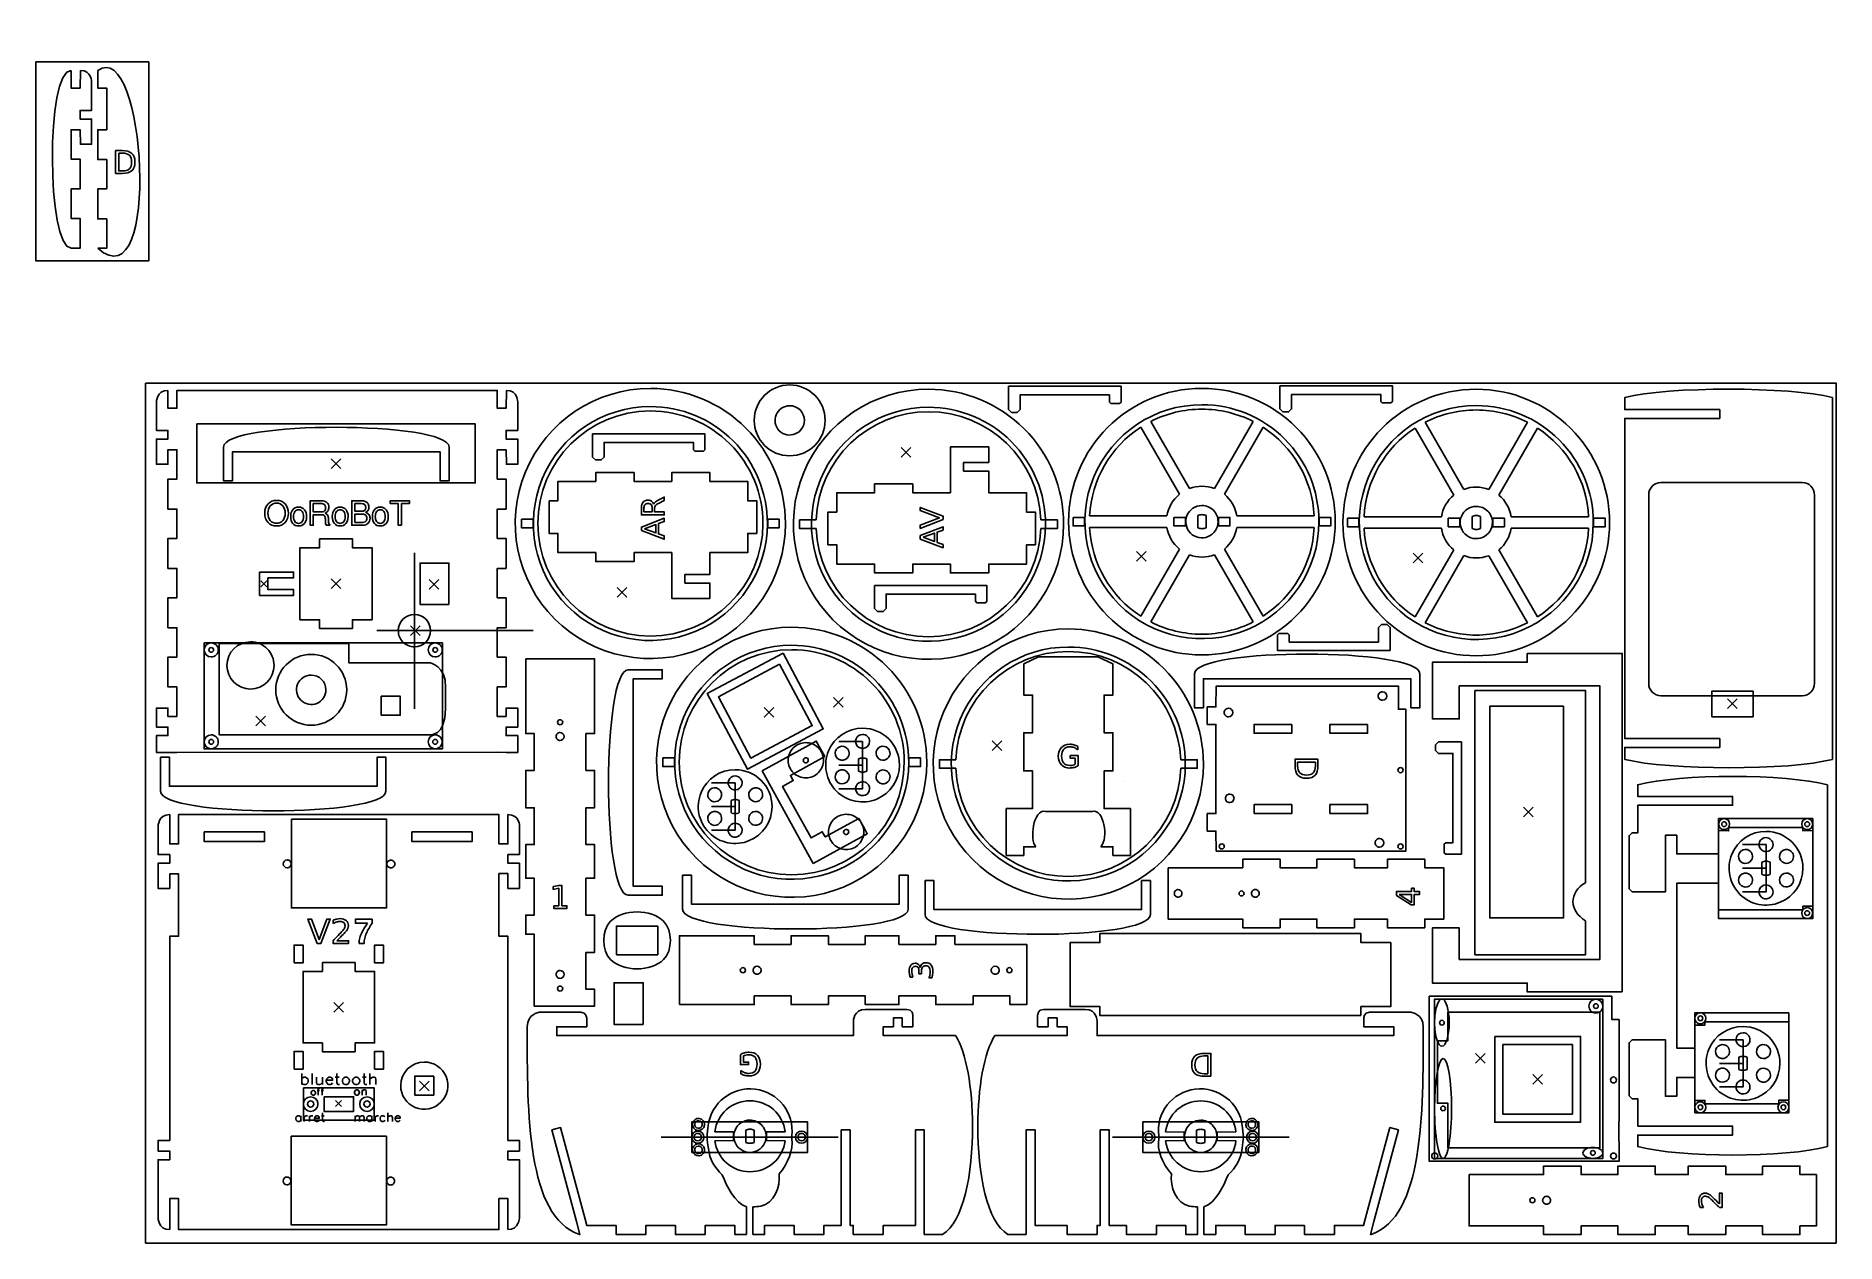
# Model space of a CAD drawing. Extents: x 1352 to 3073, y 793 to 1947.
import ezdxf

# ---------------------------------------------------------------- set-up
doc = ezdxf.new("R2010")
doc.units = 0
doc.layers.add('Calque_1', color=7, linetype='CONTINUOUS')

msp = doc.modelspace()

# ---------------------------------------------------------------- linework, layer by layer
at = {"layer": 'Calque_1', "color": 3}
for points in [[(1352.341782, 1921.773227), (1460.065071, 1921.773227), (1460.065071, 1731.600157), (1352.341782, 1731.600157)], [(1457.07643, 1614.88802), (3072.541113, 1614.88802), (3072.541113, 792.840782), (1457.07643, 792.840782)], [(1939.467907, 1592.43133)], [(2205.299127, 1591.71133)], [(2466.562587, 1594.186778)], [(2728.797007, 1593.381978)], [(2466.562695, 1497.808822)], [(2728.797115, 1497.004022)], [(1513.042355, 1366.407761), (1740.784292, 1366.407761), (1740.784292, 1265.159881), (1513.042355, 1265.159881)], [(1526.473316, 1359.777393)], [(1557.345638, 1367.482354)], [(1740.571732, 1359.777385)], [(2074.517197, 1364.199313)], [(2338.893537, 1362.551313)], [(1682.349167, 1315.482909), (1700.490902, 1315.482909), (1700.490902, 1297.341175), (1682.349167, 1297.341175)], [(1526.473236, 1271.903786)], [(1740.489332, 1271.903786)], [(2096.168854, 1239.512018)], [(1596.426841, 1197.951252), (1687.419008, 1197.951252), (1687.419008, 1113.195342), (1596.426841, 1113.195342)], [(2118.443691, 1200.547348)], [(3050.275927, 1198.505092), (3050.275927, 1102.926525), (2960.366632, 1102.926525), (2960.366632, 1198.505092)], [(2965.636617, 1187.965812)], [(3045.006703, 1187.965892)], [(3045.006703, 1102.926445)], [(2849.740536, 1025.974199), (2849.740536, 873.702748), (2688.952684, 873.702748), (2688.952684, 1025.974199)], [(2843.053095, 1012.600358)], [(3027.598781, 1012.881078), (3027.598781, 917.302511), (2937.689487, 917.302511), (2937.689487, 1012.881078)], [(2942.959455, 1002.340998)], [(2695.898124, 980.903316)], [(1732.485731, 952.373682), (1714.343997, 952.373682), (1714.343997, 934.231948), (1732.485731, 934.231948)], [(1607.885722, 941.092049), (1675.633727, 941.092049), (1675.633727, 910.194407), (1607.885722, 910.194407)], [(1621.775507, 925.643208)], [(1675.633807, 925.643232)], [(2942.959455, 917.301631)], [(3022.329181, 917.302511)], [(1596.210841, 894.868029), (1687.203008, 894.868029), (1687.203008, 810.112119), (1596.210841, 810.112119)], [(1978.94863, 879.406876), (2089.783278, 879.406876), (2089.783278, 908.661998), (1978.94863, 908.661998)], [(1991.274878, 905.442334)], [(2034.663754, 910.311978)], [(2520.859711, 879.404508), (2410.025063, 879.404508), (2410.025063, 908.65963), (2520.859711, 908.65963)], [(2465.462987, 910.271978)], [(2508.533463, 905.439934)], [(1990.570631, 894.034397)], [(1991.242309, 882.644238)], [(2089.783358, 894.034397)], [(2410.024983, 894.032029)], [(2508.566032, 882.641838)], [(2509.23771, 894.032029)], [(2697.054877, 873.702668)], [(2840.218215, 873.702748)]]:
    msp.add_lwpolyline(points, close=True, dxfattribs=at)
at = {"layer": 'Calque_1', "color": 1}
for points in [[(1394.716026, 1913.753787), (1394.432586, 1896.757065), (1385.928025, 1896.757065), (1385.928025, 1913.753787)], [(1411.422827, 1913.754675), (1411.422827, 1896.757849), (1419.927388, 1896.757849), (1419.927388, 1857.062318), (1411.423947, 1857.062318), (1411.423947, 1828.431964), (1419.927388, 1828.431964), (1419.927388, 1816.823011), (1419.927388, 1800.369882), (1411.423947, 1800.369882), (1411.423947, 1771.739528), (1419.927388, 1771.739528), (1419.927388, 1743.67603), (1411.423947, 1743.67603)], [(1411.423947, 1913.754675), (1411.422827, 1913.754675)], [(1385.926505, 1743.675694), (1394.432746, 1743.675694), (1394.432746, 1772.305376), (1385.926505, 1772.305376), (1385.926505, 1800.369458), (1394.432746, 1800.369458), (1394.432586, 1828.99906), (1385.928025, 1828.99906), (1385.928025, 1857.061542), (1394.434266, 1857.061542), (1394.746826, 1843.171061), (1405.490586, 1843.171061), (1405.490586, 1867.266263), (1394.434266, 1867.266263), (1394.434266, 1875.486584), (1405.490586, 1875.486584), (1405.490586, 1902.415066)], [(1385.928025, 1743.675694), (1385.926505, 1743.675694)], [(1801.917017, 1607.809355), (1801.633576, 1590.812642), (1793.129016, 1590.812642), (1793.129016, 1607.809355), (1486.987873, 1607.809355), (1486.987873, 1590.812642), (1478.483472, 1590.812642), (1478.483472, 1607.807755)], [(2870.937996, 1600.995538), (2870.687697, 1600.995538), (2870.687697, 1589.515581), (2961.395249, 1589.515581), (2961.395249, 1581.010673), (2870.687697, 1581.010673), (2870.687697, 1275.010398), (2961.395249, 1275.010398), (2961.395249, 1266.505544), (2870.687697, 1266.505544), (2870.687697, 1255.169134), (2870.937996, 1255.169134)], [(3069.111399, 1255.169134), (3069.111399, 1581.151272), (3069.111399, 1600.995538)], [(1467.423871, 1596.467755), (1467.423871, 1569.543832), (1478.478592, 1569.543832), (1478.478592, 1561.323512), (1467.423871, 1561.323512), (1467.423871, 1537.22831), (1478.480112, 1537.22831), (1478.480112, 1551.118791), (1486.984833, 1551.118791), (1486.984833, 1523.054709), (1478.480112, 1523.054709), (1478.480112, 1494.425107), (1486.984833, 1494.425107), (1486.984833, 1466.361025), (1478.480112, 1466.361025), (1478.480112, 1437.731342), (1486.984833, 1437.731342), (1486.984833, 1409.66886), (1478.480112, 1409.66886), (1478.480112, 1381.039178), (1486.984833, 1381.039178), (1486.984833, 1352.975096), (1478.480112, 1352.975096), (1478.480112, 1324.345414), (1486.984833, 1324.345414), (1486.984833, 1296.282932), (1478.481712, 1296.282932), (1478.481712, 1304.231332), (1467.425951, 1304.231332), (1467.425951, 1296.282932), (1467.425951, 1296.009492), (1467.425951, 1286.078211), (1478.478592, 1286.078211), (1478.478592, 1277.85789), (1467.425951, 1277.85789), (1467.425951, 1261.796105), (1478.483232, 1261.858505), (1486.986353, 1261.796025), (1793.129096, 1261.939785), (1801.633736, 1261.796025), (1812.688457, 1261.796025), (1812.688457, 1277.85781), (1801.633736, 1277.85781), (1801.633736, 1286.078131), (1812.688457, 1286.078131), (1812.688457, 1296.009412), (1812.688457, 1296.282852), (1812.688457, 1304.231252), (1801.633736, 1304.231252), (1801.633736, 1296.282852), (1793.127496, 1296.282852), (1793.127496, 1324.345334), (1801.633736, 1324.345334), (1801.633736, 1352.975016), (1793.127496, 1352.975016), (1793.127496, 1381.039098), (1801.633736, 1381.039098), (1801.633736, 1409.66878), (1793.127496, 1409.66878), (1793.127496, 1437.731262), (1801.633736, 1437.731262), (1801.633736, 1466.360945), (1793.127496, 1466.360945), (1793.127496, 1494.425027), (1801.633736, 1494.425027), (1801.633576, 1523.054629), (1793.129016, 1523.054629), (1793.129016, 1551.117111), (1801.635256, 1551.117111), (1801.947817, 1537.22663), (1812.691577, 1537.22663), (1812.691577, 1561.321832), (1801.635256, 1561.321832), (1801.635256, 1569.542152), (1812.691577, 1569.542152), (1812.691577, 1596.470595)], [(2445.077338, 1508.518332), (2408.069485, 1572.616938)], [(2417.634911, 1578.157038), (2454.647189, 1514.051082)], [(2478.464042, 1514.030532), (2515.48652, 1578.157038)], [(2525.053446, 1572.616938), (2488.048518, 1508.524182)], [(2707.311758, 1507.713532), (2670.303905, 1571.812138)], [(2679.869331, 1577.352238), (2716.881609, 1513.246282)], [(2740.698462, 1513.225732), (2777.72094, 1577.352238)], [(2787.287866, 1571.812138), (2750.282937, 1507.719382)], [(1747.049652, 1553.722895), (1747.049652, 1521.266333), (1738.544932, 1521.266333), (1738.544932, 1548.997055), (1540.119957, 1548.997055), (1540.119957, 1521.266333), (1531.616836, 1521.266333), (1531.616836, 1553.722895)], [(2097.929047, 1483.994898), (2082.133596, 1483.994898), (2082.133596, 1475.7742), (2097.868972, 1475.7742)], [(2312.729368, 1475.7742), (2328.464744, 1475.7742), (2328.464744, 1483.994898), (2312.669293, 1483.994898)], [(2359.25363, 1487.88748), (2433.182787, 1487.88748)], [(2462.594267, 1488.163882), (2462.594267, 1476.559401)], [(2470.531227, 1476.560841), (2470.531227, 1488.162282)], [(2499.972394, 1487.88748), (2573.857601, 1487.88748)], [(2621.48805, 1487.08268), (2695.417207, 1487.08268)], [(2724.828686, 1487.359082), (2724.828686, 1475.754601)], [(2732.765647, 1475.756041), (2732.765647, 1487.357482)], [(2762.206814, 1487.08268), (2836.092021, 1487.08268)], [(2433.153537, 1476.832329), (2359.26533, 1476.832329)], [(2573.870801, 1476.832329), (2499.943069, 1476.832329)], [(2695.387957, 1476.027529), (2621.49975, 1476.027529)], [(2836.105221, 1476.027529), (2762.177489, 1476.027529)], [(2408.06806, 1392.104295), (2445.074413, 1456.198477)], [(2454.658889, 1450.690701), (2417.636411, 1386.565695)], [(2515.48652, 1386.565695), (2478.478667, 1450.668726)], [(2488.048518, 1456.202902), (2525.054871, 1392.10572)], [(2670.30248, 1391.299495), (2707.308833, 1455.393677)], [(2716.893309, 1449.885901), (2679.870831, 1385.760895)], [(2777.72094, 1385.760895), (2740.713087, 1449.863926)], [(2750.282937, 1455.398102), (2787.289291, 1391.30092)], [(1527.297796, 1366.039497), (1527.297796, 1347.562224), (1527.297796, 1278.623242), (1651.222765, 1278.623242), (1728.326291, 1278.623242)], [(1728.326291, 1347.562208), (1651.222765, 1347.562208), (1651.222765, 1365.830065), (1527.297796, 1366.039497)], [(2296.258414, 1346.60928), (2296.258414, 1316.619757), (2304.761615, 1316.619757), (2304.761615, 1280.619675), (2296.258414, 1280.619675), (2296.258414, 1244.053992), (2304.761615, 1244.053992), (2304.761615, 1208.054069), (2279.533453, 1208.054069), (2279.533453, 1171.627586), (2279.533453, 1163.407426), (2296.258414, 1163.407426), (2296.258414, 1171.627586), (2307.855695, 1171.627586)], [(2369.93386, 1171.627586), (2381.5301, 1171.627586), (2381.5301, 1163.407426), (2398.254102, 1163.407426), (2398.254102, 1171.627586), (2398.254102, 1208.054069), (2373.02554, 1208.054069), (2373.02554, 1244.053992), (2381.53018, 1244.053992), (2381.53018, 1280.619675), (2373.02554, 1280.619675), (2373.02554, 1316.619757), (2381.53018, 1316.619757), (2381.53018, 1346.60928), (2367.031939, 1353.04632), (2354.497938, 1353.04632), (2323.291536, 1353.04632), (2310.275855, 1353.04632), (2296.258414, 1346.60928)], [(2777.495771, 1356.509966), (2777.495771, 1348.006548), (2686.785287, 1348.006548), (2686.785287, 1293.889542), (2712.42884, 1293.889542), (2712.42884, 1325.374696), (2846.970378, 1325.374696), (2846.970378, 1063.92497), (2712.42884, 1063.92497), (2712.42884, 1094.052698), (2686.785287, 1094.052698), (2686.785287, 1041.297543), (2777.492846, 1041.297543), (2777.492846, 1032.792617), (2868.203255, 1032.792617)], [(2868.203255, 1356.509966), (2868.203255, 1356.509966), (2777.495771, 1356.509966)], [(1918.352305, 1340.741439), (1950.808868, 1340.741439), (1950.808868, 1332.236719), (1923.078146, 1332.236719), (1923.078146, 1133.811871), (1950.808868, 1133.811871), (1950.808868, 1125.308751), (1918.352305, 1125.308751)], [(2674.868123, 1336.960799), (2674.868123, 1304.504236), (2666.363402, 1304.504236), (2666.363402, 1332.234959), (2467.938427, 1332.234959), (2467.938427, 1304.504236), (2459.435306, 1304.504236), (2459.435306, 1336.960799)], [(2480.245071, 1167.35285), (2661.378368, 1167.35285), (2661.291665, 1303.00518), (2654.367344, 1303.00518), (2654.367344, 1325.188062), (2480.245071, 1325.188062), (2479.958625, 1305.29934), (2479.958625, 1305.36014), (2471.739666, 1305.35942), (2471.739666, 1288.634379), (2479.959982, 1288.634379), (2479.959982, 1203.366213), (2471.739666, 1203.366213), (2471.739666, 1186.643171), (2479.959982, 1186.643171), (2480.132629, 1167.35269)], [(1743.607812, 1303.61658), (1743.607812, 1323.824766)], [(2833.177895, 1137.277008), (2833.177895, 1320.874062), (2727.429487, 1320.874062), (2727.429487, 1068.349643), (2833.177895, 1068.349643), (2833.177895, 1100.903005)], [(1471.350431, 1224.778086), (1471.350431, 1257.234633), (1479.855152, 1257.234633), (1479.855152, 1229.503935), (1678.280047, 1229.503935), (1678.280047, 1257.234633), (1686.783168, 1257.234633), (1686.783168, 1224.778086)], [(2138.309682, 1255.522057), (2138.309682, 1243.917576)], [(2146.246643, 1243.919016), (2146.246643, 1255.520457)], [(2231.523457, 1254.83488), (2215.728006, 1254.83488), (2215.728006, 1246.614182), (2231.463382, 1246.614182)], [(2446.323778, 1246.614182), (2462.059155, 1246.614182), (2462.059155, 1254.83488), (2446.263703, 1254.83488)], [(2883.293978, 1230.817575), (2883.043474, 1230.817575), (2883.043474, 1219.762294), (2973.750961, 1219.762294), (2973.750961, 1211.259013), (2883.043474, 1211.259013), (2883.043474, 1185.036771), (2877.65765, 1185.036771), (2874.823026, 1182.202771), (2874.82273, 1131.462607), (2877.65765, 1128.627967), (2883.043474, 1128.627967), (2909.5337, 1128.627967), (2909.5337, 1182.627971), (2920.306181, 1182.627971), (2920.306181, 1164.74685), (2960.36668, 1164.74685), (2960.36668, 1187.074052), (2969.853057, 1186.830771), (2969.772433, 1190.002132), (3040.709014, 1190.002132), (3040.709014, 1186.993411), (3050.274439, 1187.074052), (3050.274439, 1114.760526), (3040.871614, 1114.679966), (3040.871614, 1111.429486), (2968.070313, 1111.429486), (2960.294912, 1111.441486), (2960.366912, 1113.465886), (2960.366912, 1136.685088), (2920.306405, 1136.685088), (2920.306405, 979.124276), (2937.689679, 979.124276), (2937.689679, 1001.208277), (2947.282935, 1001.208277), (2947.282935, 1004.378198), (3018.118413, 1004.378198), (3027.571037, 1004.369398), (3027.597277, 1002.427078), (3027.597277, 929.461712), (3017.949797, 929.542272), (3018.031773, 925.806912), (2947.335495, 925.806912), (2947.335495, 929.218592), (2937.689519, 928.975472), (2937.689519, 951.059394), (2920.306237, 951.059394), (2920.306237, 933.178592), (2909.533764, 933.178592), (2909.533764, 987.178596), (2883.043538, 987.178596), (2877.657634, 987.178596), (2874.822786, 984.343956), (2874.822786, 933.601792), (2877.657634, 930.767152), (2883.043538, 930.767152), (2883.043538, 904.54931), (2973.750945, 904.54931), (2973.750945, 896.044429), (2883.043458, 896.044429), (2883.043458, 884.990749), (2883.293962, 884.990749)], [(3064.459928, 884.990749), (3064.459944, 1230.817575)], [(2016.543273, 1215.832454), (2016.543273, 1204.227973)], [(2024.480233, 1204.229413), (2024.480233, 1215.830854)], [(2317.163376, 1205.358789), (2362.002579, 1205.358789)], [(1469.077151, 1191.04663), (1469.077151, 1164.118402), (1480.132378, 1164.118402), (1480.132378, 1155.897726), (1469.077151, 1155.897726), (1469.077151, 1131.802474), (1480.133803, 1131.802474), (1480.133803, 1145.6936), (1488.637228, 1145.6936), (1488.637228, 1117.631598), (1488.637228, 1086.001245), (1480.133803, 1086.001245), (1480.133803, 1060.937742), (1480.133803, 1032.307389), (1480.133803, 1004.245387), (1480.133803, 975.614959), (1480.133803, 947.551531), (1480.133803, 918.921103), (1480.133803, 890.859101), (1469.077151, 890.859101), (1469.077151, 880.65505), (1480.132378, 880.65505), (1480.132378, 872.432874), (1469.077151, 872.432874), (1469.077151, 817.014843)], [(1803.281384, 1202.386031), (1803.281384, 1174.322528), (1794.776458, 1174.322528), (1794.776458, 1202.386031), (1488.634378, 1202.386031), (1488.634378, 1174.322528), (1480.130953, 1174.322528), (1480.132378, 1202.386031)], [(1814.336535, 817.014843), (1814.336535, 872.432874), (1803.281384, 872.432874), (1803.281384, 880.65505), (1814.336535, 880.65505), (1814.336535, 890.859101), (1803.279884, 890.859101), (1803.279884, 918.921103), (1803.279884, 947.551531), (1803.279884, 975.614959), (1803.279884, 1004.245387), (1803.279884, 1032.307389), (1803.279884, 1060.937742), (1803.279884, 1086.001245), (1803.279884, 1086.143295), (1794.776458, 1086.143295), (1794.776458, 1145.977775), (1803.279884, 1145.977775), (1803.279884, 1131.802474), (1814.336535, 1131.802474), (1814.336535, 1155.897726), (1803.279884, 1155.897726), (1803.279884, 1164.118402), (1814.336535, 1164.118402), (1814.336535, 1191.04663)], [(3001.709747, 1156.870849), (3001.709747, 1145.266368)], [(3009.646708, 1145.267808), (3009.646708, 1156.869249)], [(1970.308869, 1111.85531), (1970.308869, 1144.311872), (1978.81359, 1144.311872), (1978.81359, 1116.58115), (2177.238565, 1116.58115), (2177.238565, 1144.311872), (2185.741686, 1144.311872), (2185.741686, 1111.85531)], [(2201.947447, 1106.775533), (2201.947447, 1139.232096), (2210.452167, 1139.232096), (2210.452167, 1111.501374), (2408.877142, 1111.501374), (2408.877142, 1139.232096), (2417.380263, 1139.232096), (2417.380263, 1106.775533)], [(2184.607068, 1016.181931), (2144.780863, 1016.181931)], [(2355.030445, 1016.179156), (2315.20274, 1016.179531)], [(1872.935153, 1013.348956), (1833.108948, 1013.348956)], [(2133.441536, 1004.84403), (2133.441536, 999.548654), (2133.441536, 991.045228), (2105.379533, 991.045228), (2076.749104, 991.045228), (2048.6871, 991.045228), (2020.058247, 991.045228), (1991.993243, 991.045228), (1963.362889, 991.045228), (1935.300886, 991.045228), (1906.670532, 991.045228), (1878.607029, 991.045228), (1849.976675, 991.045228), (1849.976675, 999.548654), (1878.605529, 999.548654), (1878.605529, 1007.678505)], [(2231.083599, 991.043728), (2218.759897, 991.043728), (2190.132469, 991.043728), (2162.070465, 991.043728), (2162.070465, 999.548654), (2171.709091, 999.548654), (2171.709091, 1007.965605), (2180.212517, 1007.965605), (2180.212517, 999.548654), (2190.276019, 999.548654), (2190.276019, 1010.51298)], [(2309.532364, 1010.51058), (2309.532364, 999.546254), (2319.595865, 999.546254), (2319.595865, 1007.963205), (2328.099292, 1007.963205), (2328.099292, 999.546254), (2337.737918, 999.546254), (2337.737918, 991.041328), (2309.675914, 991.041328), (2281.048485, 991.041328), (2268.724709, 991.041328)], [(2621.204279, 1007.67573), (2621.204279, 999.545879), (2649.833208, 999.545879), (2649.833208, 991.042453), (2621.202854, 991.042453), (2593.139351, 991.042453), (2564.508997, 991.042453), (2536.446993, 991.042453), (2507.81664, 991.042453), (2479.751636, 991.042453), (2451.122782, 991.042453), (2423.060704, 991.042453), (2394.43035, 991.042453), (2366.368346, 991.042453), (2366.368346, 999.545879), (2366.368346, 1004.841255)], [(2666.700935, 1013.346181), (2626.87323, 1013.346181)], [(2979.712946, 970.370035), (2979.712946, 958.765554)], [(2987.649906, 958.766994), (2987.649906, 970.368435)], [(1871.630003, 801.125253), (1872.186578, 801.125253), (1868.889277, 813.425555), (1845.412174, 901.043716), (1853.627075, 903.243916), (1877.104103, 815.627255), (1878.711054, 809.627254), (1906.667607, 809.627254), (1906.667607, 801.123828), (1935.297961, 801.123828), (1935.297961, 809.627254), (1963.359964, 809.627254), (1963.359964, 801.123828), (1991.990318, 801.123828), (1991.990318, 809.627254), (2020.053822, 809.627254), (2020.053822, 801.123828), (2031.306748, 801.123828)], [(2001.074741, 899.259266), (2018.937643, 898.974941), (2018.937643, 890.755765), (2001.088466, 890.471815)], [(2030.695274, 900.670214), (2030.695274, 889.065733)], [(2037.423974, 827.501632), (2037.423974, 801.127128), (2048.68275, 801.127128), (2048.68275, 809.630554), (2076.746179, 809.630554), (2076.746179, 801.127128), (2105.376608, 801.127128), (2105.376608, 809.630554), (2121.829735, 809.630554), (2121.829735, 900.907516), (2130.334586, 900.907516), (2130.334586, 809.630179), (2133.438611, 809.630179), (2133.438611, 801.126753), (2162.068965, 801.126753), (2162.068965, 809.630179), (2192.695969, 809.630179), (2192.695969, 900.907516), (2201.19932, 900.907516), (2201.19932, 801.126753), (2218.761397, 801.126753)], [(2038.632234, 889.067173), (2038.632234, 900.668614)], [(2068.250148, 890.471815), (2050.400971, 890.755765), (2050.400971, 898.974941), (2068.264773, 899.259266)], [(2281.04706, 801.121428), (2298.609063, 801.121428), (2298.609063, 900.902191), (2307.112489, 900.902191), (2307.112489, 809.624854), (2337.739418, 809.624854), (2337.739418, 801.121428), (2366.369771, 801.121428), (2366.369771, 809.624854), (2369.473797, 809.624854), (2369.473797, 900.905116), (2377.978723, 900.905116), (2377.978723, 809.627779), (2394.43185, 809.627779), (2394.43185, 801.124353), (2423.062204, 801.124353), (2423.062204, 809.627779), (2451.125707, 809.627779), (2451.125707, 801.124353), (2462.384484, 801.124353), (2462.384484, 827.498857)], [(2431.873974, 899.219266), (2449.736875, 898.934941), (2449.736875, 890.715765), (2431.887699, 890.431815)], [(2461.494506, 900.630214), (2461.494506, 889.025733)], [(2468.501635, 801.121053), (2479.754561, 801.121053), (2479.754561, 809.624479), (2507.818065, 809.624479), (2507.818065, 801.121053), (2536.448418, 801.121053), (2536.448418, 809.624479), (2564.510497, 809.624479), (2564.510497, 801.121053), (2593.140851, 801.121053), (2593.140851, 809.624479), (2621.097404, 809.624479), (2622.70428, 815.62448), (2646.181383, 903.241141), (2654.396209, 901.040941), (2630.919181, 813.42278), (2627.621805, 801.122478), (2628.178455, 801.122478)], [(2469.431467, 889.027173), (2469.431467, 900.628614)], [(2499.04938, 890.431815), (2481.200203, 890.715765), (2481.200203, 898.934941), (2499.064005, 899.219266)], [(1480.132378, 805.677017), (1480.132378, 805.677017), (1480.132378, 835.240445), (1488.635803, 835.240445), (1488.635803, 805.677017), (1794.777958, 805.677017), (1794.777958, 835.230245), (1803.281384, 835.230245), (1803.281384, 805.677017)]]:
    msp.add_lwpolyline(points, dxfattribs=at)
at = {"layer": 'Calque_1', "color": 7}
for points in [[(1428.460508, 1837.069501), (1434.539629, 1837.069501)], [(1434.539629, 1815.199387), (1428.460508, 1815.199387), (1428.460508, 1837.069501)], [(1431.419468, 1834.637861), (1431.419468, 1817.631027), (1434.993709, 1817.631027)], [(1434.993709, 1834.637861), (1431.419468, 1834.637861)], [(2179.071925, 1544.089507), (2188.318326, 1553.335911)], [(2188.318326, 1544.08951), (2179.071925, 1553.335911)], [(1634.428204, 1533.312387), (1643.674605, 1542.55879)], [(1643.674605, 1533.312389), (1634.428204, 1542.55879)], [(2905.142347, 1519.786133), (3040.346178, 1519.786133)], [(1625.036923, 1489.029658), (1617.356923, 1489.029658), (1617.356923, 1478.981658), (1614.380922, 1478.981658), (1614.380922, 1502.309659), (1625.132923, 1502.309659)], [(1624.556923, 1499.685659), (1617.356923, 1499.685659), (1617.356923, 1491.653659), (1624.556923, 1491.653659)], [(1664.658926, 1478.981658), (1654.130925, 1478.981658), (1654.130925, 1502.309659), (1663.602926, 1502.309659)], [(1662.866926, 1499.685659), (1657.106926, 1499.685659), (1657.106926, 1492.261659), (1662.866926, 1492.261659)], [(1946.826371, 1502.817355), (1952.802932, 1505.820236), (1952.802932, 1502.641515), (1947.19258, 1499.843675)], [(2893.515897, 1327.934192), (2893.515897, 1507.827012)], [(3051.972619, 1507.827012), (3051.972619, 1327.934192)], [(1628.876923, 1482.789658), (1628.876923, 1484.869658)], [(1633.132924, 1479.717658), (1633.132924, 1478.981658), (1629.516923, 1478.981658)], [(1664.370926, 1489.637658), (1657.106926, 1489.637658), (1657.106926, 1481.605658), (1664.370926, 1481.605658)], [(1943.559763, 1494.965755), (1943.559763, 1491.743115), (1952.802932, 1491.743115), (1952.802932, 1488.784154), (1930.93281, 1488.784154), (1930.93281, 1495.463835)], [(1933.36445, 1491.743115), (1941.128123, 1491.743115), (1941.128123, 1495.463835)], [(1933.36445, 1495.463835), (1933.36445, 1491.743115)], [(2403.936262, 1444.5175), (2413.182663, 1453.763904)], [(2413.182663, 1444.517502), (2403.936262, 1453.763904)], [(2668.540282, 1443.0423), (2677.786683, 1452.288704)], [(2677.786683, 1443.042302), (2668.540282, 1452.288704)], [(1567.177989, 1420.19923), (1572.880114, 1425.901358)], [(1572.880114, 1420.199232), (1567.177989, 1425.901358)], [(1634.428204, 1418.425978), (1643.674605, 1427.672382)], [(1643.674605, 1418.42598), (1634.428204, 1427.672382)], [(1728.222611, 1417.792378), (1737.469012, 1427.038782)], [(1737.469012, 1417.79238), (1728.222611, 1427.038782)], [(1907.766625, 1410.218297), (1917.013025, 1419.464701)], [(1917.013025, 1410.2183), (1907.766625, 1419.464701)], [(1710.25061, 1373.641174), (1719.49701, 1382.887578)], [(1719.49701, 1373.641177), (1710.25061, 1382.887578)], [(2114.35224, 1305.083089), (2123.598641, 1314.329493)], [(2123.598641, 1305.083092), (2114.35224, 1314.329493)], [(3040.346178, 1315.97507), (2905.142347, 1315.97507)], [(2968.692614, 1313.166621), (2977.939018, 1303.92022)], [(2968.692616, 1303.92022), (2977.939018, 1313.166621)], [(1562.391398, 1287.056688), (1571.637799, 1296.303092)], [(1571.637799, 1287.05669), (1562.391398, 1296.303092)], [(2048.292544, 1304.61462), (2057.538948, 1295.36822)], [(2048.292546, 1295.36822), (2057.538948, 1304.61462)], [(2266.010732, 1263.631086), (2275.257132, 1272.87749)], [(2275.257132, 1263.631089), (2266.010732, 1272.87749)], [(2345.513138, 1250.426896), (2345.513138, 1256.300921), (2340.679137, 1256.300921), (2340.679137, 1258.732561), (2348.442818, 1258.732561), (2348.442818, 1249.342912)], [(2347.871538, 1267.49233), (2347.871538, 1264.342913)], [(2555.620042, 1249.383976), (2555.620042, 1255.463097), (2577.490155, 1255.463097)], [(2575.058515, 1252.504136), (2558.051682, 1252.504136), (2558.051682, 1248.929896)], [(2575.058515, 1248.929896), (2575.058515, 1252.504136)], [(2577.490155, 1255.463097), (2577.490155, 1249.383976)], [(2773.770999, 1209.360213), (2783.017403, 1200.113812)], [(2773.771001, 1200.113812), (2783.017403, 1209.360213)], [(1636.342284, 1098.177237), (1636.342284, 1101.364741)], [(1669.249406, 1098.540717), (1657.628366, 1098.540717), (1657.628366, 1102.375677), (1673.582447, 1102.375677), (1673.582447, 1098.673533)], [(1639.982924, 1081.81786), (1650.998525, 1081.81786), (1650.998525, 1079.161611), (1636.186044, 1079.161611), (1636.186044, 1081.81786)], [(1665.895886, 1078.984075), (1661.031646, 1078.984075)], [(2198.560791, 1052.738681), (2198.560791, 1050.189881), (2196.12915, 1050.189881), (2196.12915, 1052.855881)], [(2190.343014, 1047.069721), (2187.706302, 1047.069721)], [(2208.375247, 1046.410521), (2205.518799, 1046.410521)], [(1637.083404, 1013.652187), (1646.329805, 1022.898591)], [(1646.329805, 1013.65219), (1637.083404, 1022.898591)], [(2028.426394, 971.681675), (2028.426394, 965.807651), (2033.260394, 965.807651), (2033.260394, 963.376011), (2025.496713, 963.376011), (2025.496713, 972.765659)], [(2472.244827, 954.616354), (2472.244827, 971.623187), (2468.670587, 971.623187)], [(2469.124667, 974.054827), (2475.203788, 974.054827), (2475.203788, 952.184714)], [(2727.938687, 964.736663), (2737.185087, 973.983067)], [(2737.185087, 964.736666), (2727.938687, 973.983067)], [(1606.328238, 954.922843), (1606.328238, 944.297735)], [(1606.328238, 949.863268), (1607.362771, 950.875183), (1608.397305, 951.381141), (1609.949106, 951.381141), (1610.98364, 950.875183), (1612.018173, 949.863268), (1612.53544, 948.345396), (1612.53544, 947.333481), (1612.018173, 945.815608), (1610.98364, 944.803693), (1609.949106, 944.297735), (1608.397305, 944.297735), (1607.362771, 944.803693), (1606.328238, 945.815608)], [(1616.156308, 954.922843), (1616.156308, 944.297735)], [(1620.294443, 951.381141), (1620.294443, 946.321566), (1620.81171, 944.803693), (1621.846244, 944.297735), (1623.398045, 944.297735), (1624.432579, 944.803693), (1625.984379, 946.321566)], [(1625.984379, 951.381141), (1625.984379, 944.297735)], [(1629.605247, 948.345396), (1635.81245, 948.345396), (1635.81245, 949.357311), (1635.295183, 950.369226), (1634.777916, 950.875183), (1633.743382, 951.381141), (1632.191582, 951.381141), (1631.157048, 950.875183), (1630.122514, 949.863268), (1629.605247, 948.345396), (1629.605247, 947.333481), (1630.122514, 945.815608), (1631.157048, 944.803693), (1632.191582, 944.297735), (1633.743382, 944.297735), (1634.777916, 944.803693), (1635.81245, 945.815608)], [(1638.398784, 951.381141), (1642.019652, 951.381141)], [(1639.950585, 954.922843), (1639.950585, 946.321566), (1640.467852, 944.803693), (1641.502386, 944.297735), (1642.536919, 944.297735)], [(1664.262128, 951.381141), (1667.882996, 951.381141)], [(1665.813929, 954.922843), (1665.813929, 946.321566), (1666.331196, 944.803693), (1667.365729, 944.297735), (1668.400263, 944.297735)], [(1671.503865, 954.922843), (1671.503865, 944.297735)], [(1671.503865, 949.357311), (1673.055665, 950.875183), (1674.090199, 951.381141), (1675.642, 951.381141), (1676.676533, 950.875183), (1677.1938, 949.357311), (1677.1938, 944.297735)], [(1718.84101, 938.421701), (1728.087411, 947.668105)], [(1728.087411, 938.421704), (1718.84101, 947.668105)], [(2026.067993, 954.616242), (2026.067993, 957.765658)], [(2468.670587, 954.616354), (2472.244827, 954.616354)], [(2475.203788, 952.184714), (2469.124667, 952.184714)], [(2782.827411, 944.663062), (2792.073812, 953.909466)], [(2792.073812, 944.663064), (2782.827411, 953.909466)], [(1621.141678, 938.674609), (1623.385397, 938.674609)], [(1623.705928, 940.869271), (1623.064865, 940.869271), (1622.423803, 940.555748), (1622.103272, 939.615178), (1622.103272, 934.285284)], [(1624.988053, 938.674609), (1627.231771, 938.674609)], [(1627.552302, 940.869271), (1626.91124, 940.869271), (1626.270178, 940.555748), (1625.949646, 939.615178), (1625.949646, 934.285284)], [(1638.522794, 923.286553), (1644.22492, 928.98868)], [(1644.22492, 923.286554), (1638.522794, 928.98868)], [(1663.930664, 939.167545), (1663.930664, 934.280559)], [(1663.930664, 937.771263), (1665.027377, 938.818474), (1665.75852, 939.167545), (1666.855233, 939.167545), (1667.586376, 938.818474), (1667.951947, 937.771263), (1667.951947, 934.280559)], [(1605.397466, 913.323818), (1604.612006, 914.095845), (1603.826547, 914.481859), (1602.648358, 914.481859), (1601.862899, 914.095845), (1601.07744, 913.323818), (1600.68471, 912.165777), (1600.68471, 911.39375), (1601.07744, 910.235709), (1601.862899, 909.463682), (1602.648358, 909.077668), (1603.826547, 909.077668), (1604.612006, 909.463682), (1605.397466, 910.235709)], [(1605.397466, 914.481859), (1605.397466, 909.077668)], [(1608.539303, 914.481859), (1608.539303, 909.077668)], [(1608.539303, 912.165777), (1608.932032, 913.323818), (1609.717492, 914.095845), (1610.502951, 914.481859), (1611.68114, 914.481859)], [(1613.644788, 914.481859), (1613.644788, 909.077668)], [(1613.644788, 912.165777), (1614.037517, 913.323818), (1614.822977, 914.095845), (1615.608436, 914.481859), (1616.786625, 914.481859)], [(1618.357543, 912.165777), (1623.070299, 912.165777), (1623.070299, 912.937804), (1622.677569, 913.709832), (1622.28484, 914.095845), (1621.49938, 914.481859), (1620.321192, 914.481859), (1619.535732, 914.095845), (1618.750273, 913.323818), (1618.357543, 912.165777), (1618.357543, 911.39375), (1618.750273, 910.235709), (1619.535732, 909.463682), (1620.321192, 909.077668), (1621.49938, 909.077668), (1622.28484, 909.463682), (1623.070299, 910.235709)], [(1625.033947, 914.481859), (1627.783055, 914.481859)], [(1626.212136, 917.183954), (1626.212136, 910.621723), (1626.604866, 909.463682), (1627.390325, 909.077668), (1628.175784, 909.077668)], [(1657.225946, 914.480499), (1657.225946, 909.077876)], [(1657.225946, 912.936892), (1658.401512, 914.094597), (1659.185222, 914.480499), (1660.360788, 914.480499), (1661.144499, 914.094597), (1661.536354, 912.936892), (1661.536354, 909.077876)], [(1661.536354, 912.936892), (1662.71192, 914.094597), (1663.49563, 914.480499), (1664.671196, 914.480499), (1665.454906, 914.094597), (1665.846761, 912.936892), (1665.846761, 909.077876)], [(1673.292011, 913.322794), (1672.5083, 914.094597), (1671.72459, 914.480499), (1670.549024, 914.480499), (1669.765314, 914.094597), (1668.981603, 913.322794), (1668.589748, 912.165089), (1668.589748, 911.393286), (1668.981603, 910.235581), (1669.765314, 909.463778), (1670.549024, 909.077876), (1671.72459, 909.077876), (1672.5083, 909.463778), (1673.292011, 910.235581)], [(1673.292011, 914.480499), (1673.292011, 909.077876)], [(1676.426853, 914.480499), (1676.426853, 909.077876)], [(1676.426853, 912.165089), (1676.818708, 913.322794), (1677.602418, 914.094597), (1678.386129, 914.480499), (1679.561694, 914.480499)], [(1685.831378, 913.322794), (1685.047668, 914.094597), (1684.263957, 914.480499), (1683.088392, 914.480499), (1682.304681, 914.094597), (1681.520971, 913.322794), (1681.129115, 912.165089), (1681.129115, 911.393286), (1681.520971, 910.235581), (1682.304681, 909.463778), (1683.088392, 909.077876), (1684.263957, 909.077876), (1685.047668, 909.463778), (1685.831378, 910.235581)], [(1688.574365, 917.18181), (1688.574365, 909.077876)], [(1688.574365, 912.936892), (1689.74993, 914.094597), (1690.533641, 914.480499), (1691.709207, 914.480499), (1692.492917, 914.094597), (1692.884772, 912.936892), (1692.884772, 909.077876)], [(1695.627759, 912.165089), (1700.330022, 912.165089), (1700.330022, 912.936892), (1699.938166, 913.708696), (1699.546311, 914.094597), (1698.762601, 914.480499), (1697.587035, 914.480499), (1696.803325, 914.094597), (1696.019614, 913.322794), (1695.627759, 912.165089), (1695.627759, 911.393286), (1696.019614, 910.235581), (1696.803325, 909.463778), (1697.587035, 909.077876), (1698.762601, 909.077876), (1699.546311, 909.463778), (1700.330022, 910.235581)], [(2945.795543, 826.885864), (2942.807263, 826.885864)], [(2961.132456, 830.298984), (2961.132456, 840.626105), (2963.622689, 840.626105), (2963.622689, 826.739384), (2961.132456, 826.739384)]]:
    msp.add_lwpolyline(points, dxfattribs=at)
at = {"layer": 'Calque_1', "color": 1}
for points in [[(1939.467907, 1609.722676)], [(2205.299127, 1609.002675)], [(2281.818333, 1611.76786), (2281.818333, 1603.547139), (2281.818333, 1589.656178), (2284.652813, 1586.821538), (2290.040413, 1586.821458), (2292.874574, 1589.656178), (2292.874574, 1603.547139), (2378.1961, 1603.547139), (2378.1961, 1596.661219), (2379.53114, 1595.326418), (2387.916981, 1595.326418), (2389.251301, 1596.661219), (2389.251301, 1603.547139), (2389.251301, 1611.76786)], [(2541.133953, 1612.251324), (2541.133953, 1604.030603), (2541.133953, 1590.139642), (2543.968433, 1587.305002), (2549.356033, 1587.304922), (2552.190193, 1590.139642), (2552.190193, 1604.030603), (2637.51172, 1604.030603), (2637.51172, 1597.144683), (2638.84676, 1595.809882), (2647.232601, 1595.809882), (2648.566921, 1597.144683), (2648.566921, 1604.030603), (2648.566921, 1612.251324)], [(1467.423871, 1596.467755)], [(1939.467907, 1588.17937)], [(2072.632237, 1593.227979)], [(2205.299208, 1587.459755)], [(2466.560716, 1589.934365)], [(2728.795135, 1589.129564)], [(1505.964274, 1575.755545), (1772.137494, 1575.755545), (1772.137494, 1519.346101), (1505.964274, 1519.346101)], [(1884.236783, 1566.270976), (1884.236783, 1558.050256), (1884.236783, 1544.159295), (1887.071263, 1541.324654), (1892.458863, 1541.324574), (1895.293024, 1544.159295), (1895.293024, 1558.050256), (1980.61455, 1558.050256), (1980.61455, 1551.164335), (1981.94959, 1549.829535), (1990.335431, 1549.829535), (1991.669751, 1551.164335), (1991.669751, 1558.050256), (1991.669751, 1566.270976)], [(2106.50816, 1579.195784)], [(2525.053446, 1572.616938)], [(2787.287866, 1571.812138)], [(1747.049652, 1553.722895)], [(2109.084351, 1460.289956), (2117.562512, 1460.289956), (2117.562512, 1441.851075), (2153.728115, 1441.851075), (2153.728115, 1433.346354), (2190.295318, 1433.346354), (2190.295318, 1441.851075), (2226.2922, 1441.851075), (2226.2922, 1433.344754), (2262.859403, 1433.344754), (2262.859403, 1441.852595), (2299.029726, 1441.852595), (2299.029726, 1460.322756), (2307.511007, 1460.322756), (2307.511007, 1491.463399), (2299.029726, 1491.463399), (2299.029726, 1509.93572), (2262.861003, 1509.93572), (2262.861003, 1530.715242), (2238.876601, 1530.715242), (2238.876601, 1538.935562), (2262.861003, 1538.935562), (2262.861003, 1553.749323), (2226.2938, 1553.749323), (2226.2938, 1509.93572), (2190.296918, 1509.93572), (2190.296918, 1518.440361), (2153.729715, 1518.440361), (2153.729715, 1509.93572), (2117.564112, 1509.93572), (2117.564112, 1491.497719), (2109.085951, 1491.497719)], [(1842.652331, 1502.389071), (1851.130492, 1502.389071), (1851.130492, 1520.825953), (1887.296094, 1520.825953), (1887.296094, 1529.330673), (1923.863297, 1529.330673), (1923.863297, 1520.825953), (1959.86018, 1520.825953), (1959.86018, 1529.332273), (1996.427383, 1529.332273), (1996.427383, 1520.824433), (2032.597706, 1520.824433), (2032.597706, 1502.356271), (2041.078987, 1502.356271), (2041.078987, 1471.215629), (2032.597706, 1471.215629), (2032.597706, 1452.744188), (1996.428983, 1452.744188), (1996.428983, 1431.963386), (1972.442181, 1431.963386), (1972.442181, 1423.743065), (1996.428983, 1423.743065), (1996.428983, 1408.929704), (1959.86178, 1408.929704), (1959.86178, 1452.744188), (1923.864897, 1452.744188), (1923.864897, 1444.239547), (1887.297694, 1444.239547), (1887.297694, 1452.744188), (1851.132092, 1452.744188), (1851.132092, 1471.181309), (1842.653931, 1471.181309)], [(1816.302458, 1484.714714), (1827.357574, 1484.714714), (1827.357574, 1476.494241), (1816.302458, 1476.494241)], [(2051.578075, 1484.714714), (2062.633192, 1484.714714), (2062.633192, 1476.494241), (2051.578075, 1476.494241)], [(2343.397218, 1486.470234), (2354.452335, 1486.470234), (2354.452335, 1478.249762), (2343.397218, 1478.249762)], [(2439.775413, 1486.470258), (2450.83053, 1486.470258), (2450.83053, 1478.249786), (2439.775413, 1478.249786)], [(2482.294936, 1486.470258), (2493.350054, 1486.470258), (2493.350054, 1478.249786), (2482.294936, 1478.249786)], [(2578.672835, 1486.470234), (2589.727954, 1486.470234), (2589.727954, 1478.249762), (2578.672835, 1478.249762)], [(2593.980077, 1482.360082)], [(2605.631637, 1485.665434), (2616.686755, 1485.665434), (2616.686755, 1477.444962), (2605.631637, 1477.444962)], [(2702.009833, 1485.665458), (2713.06495, 1485.665458), (2713.06495, 1477.444986), (2702.009833, 1477.444986)], [(2744.529356, 1485.665458), (2755.584474, 1485.665458), (2755.584474, 1477.444986), (2744.529356, 1477.444986)], [(2840.907255, 1485.665434), (2851.962374, 1485.665434), (2851.962374, 1477.444962), (2840.907255, 1477.444962)], [(2856.214496, 1481.555282)], [(1623.318763, 1465.994097), (1623.318763, 1457.432976), (1604.610282, 1457.432976), (1604.610282, 1438.756735), (1604.610282, 1407.341772), (1604.610282, 1388.665531), (1623.318763, 1388.665531), (1623.318763, 1380.10433), (1654.783645, 1380.10433), (1654.783645, 1388.665531), (1673.492127, 1388.665531), (1673.492127, 1407.341772), (1673.492127, 1438.756735), (1673.492127, 1457.432976), (1654.783645, 1457.432976), (1654.783645, 1465.994097)], [(2466.561867, 1475.651401)], [(2728.796287, 1474.846601)], [(2454.658889, 1450.690701)], [(2716.893309, 1449.885901)], [(1565.983399, 1434.247214), (1565.983399, 1411.853533), (1598.578761, 1411.852813), (1598.578761, 1417.521533), (1573.919319, 1417.522253), (1573.919319, 1428.578494), (1598.578761, 1428.577774), (1598.578761, 1434.246494)], [(1746.886132, 1403.348412), (1746.886132, 1442.750015), (1719.40421, 1442.750015), (1719.40421, 1403.348412)], [(2153.728563, 1421.344805), (2153.728563, 1413.124085), (2153.728563, 1399.233124), (2156.563043, 1396.398483), (2161.950644, 1396.398403), (2164.784804, 1399.233124), (2164.784804, 1413.124085), (2250.10633, 1413.124085), (2250.10633, 1406.238164), (2251.441371, 1404.903364), (2259.827211, 1404.903364), (2261.161531, 1406.238164), (2261.161531, 1413.124085), (2261.161531, 1421.344805)], [(1698.541809, 1378.19873)], [(2074.517197, 1381.490658)], [(2338.893537, 1379.842658)], [(2646.33172, 1359.088417), (2646.33172, 1367.309137), (2646.33172, 1381.200098), (2643.49724, 1384.034738), (2638.10964, 1384.034818), (2635.27548, 1381.200098), (2635.27548, 1367.309137), (2549.954033, 1367.309137), (2549.954033, 1374.195058), (2548.618993, 1375.529858), (2540.233152, 1375.529858), (2538.898832, 1374.195058), (2538.898832, 1367.309137), (2538.898832, 1359.088417)], [(1522.061955, 1359.777385)], [(1736.160372, 1359.777385)], [(2074.517197, 1359.947353)], [(1820.34059, 1351.261579), (1820.34059, 1279.781579), (1828.581926, 1279.781579), (1828.581926, 1244.596333), (1820.34059, 1244.596333), (1820.34059, 1208.858288), (1828.581926, 1208.858288), (1828.581926, 1173.673042), (1820.34059, 1173.673042), (1820.34059, 1157.603002), (1820.34059, 1141.532883), (1828.581926, 1141.532883), (1828.581926, 1106.347637), (1820.34059, 1106.347637), (1820.34059, 1087.909708), (1828.581926, 1087.909708), (1828.581456, 1035.424346), (1828.581456, 1035.424346), (1828.581456, 1019.354306), (1886.104353, 1019.354306), (1886.104353, 1035.424346), (1877.863095, 1035.424346), (1877.863095, 1070.609592), (1886.104353, 1070.609592), (1886.104353, 1106.347637), (1877.863095, 1106.347637), (1877.863095, 1141.532883), (1886.104353, 1141.532883), (1886.104353, 1157.603002), (1886.104353, 1173.673042), (1877.863095, 1173.673042), (1877.863095, 1208.858288), (1886.104353, 1208.858288), (1886.104353, 1244.596333), (1877.863095, 1244.596333), (1877.863095, 1279.781579), (1886.104353, 1279.781579), (1886.104353, 1351.261579)], [(2066.250143, 1356.562172), (2104.687819, 1284.218292), (2032.343868, 1245.780579), (1993.906192, 1318.124459)], [(2063.023732, 1346.020732), (2094.146307, 1287.444665), (2035.570234, 1256.322086), (2004.447659, 1314.898153)], [(2338.893618, 1358.299738)], [(1615.360202, 1335.68396)], [(1918.352305, 1340.741439)], [(2674.868123, 1336.960799)], [(1649.236125, 1321.651765)], [(2639.11716, 1311.609101)], [(2993.344684, 1320.380591), (2993.344684, 1295.914908), (2953.943104, 1295.914908), (2953.943104, 1320.380591)], [(1855.663276, 1290.60696)], [(2491.962109, 1295.76054)], [(2812.185565, 1305.933501), (2812.185565, 1103.539805), (2741.60288, 1103.539805), (2741.60288, 1305.933501)], [(1857.027314, 1277.014295)], [(2142.278242, 1278.971636)], [(2142.278402, 1284.975639)], [(2480.245071, 1288.622459)], [(2552.386581, 1288.634459), (2552.386581, 1280.130939), (2516.386565, 1280.130939), (2516.386565, 1288.634459)], [(2624.952208, 1288.634459), (2624.952208, 1280.130939), (2588.952192, 1280.130939), (2588.952192, 1288.634459)], [(1522.061875, 1271.903786)], [(1736.077972, 1271.903778)], [(1951.351748, 1256.482697), (1962.406865, 1256.482697), (1962.406865, 1248.262224), (1951.351748, 1248.262224)], [(2095.091009, 1155.634753), (2146.759447, 1184.10966), (2144.02336, 1189.07436), (2144.02336, 1189.07436), (2138.686872, 1198.757552), (2106.537993, 1181.040036), (2103.801906, 1186.004736), (2093.031355, 1180.068995), (2065.898345, 1229.30309), (2076.054192, 1234.900062), (2073.318066, 1239.864832), (2106.08141, 1257.920984), (2098.008874, 1272.568806), (2046.34115, 1244.094292)], [(2128.481759, 1257.682381)], [(2167.612393, 1264.344981)], [(2186.627366, 1256.482697), (2197.682482, 1256.482697), (2197.682482, 1248.262224), (2186.627366, 1248.262224)], [(2714.638846, 1271.848554), (2706.418125, 1271.848554), (2692.527164, 1271.848554), (2689.692524, 1269.014074), (2689.692444, 1263.626473), (2692.527164, 1260.792313), (2706.418125, 1260.792313), (2706.418125, 1175.470827), (2699.532205, 1175.470827), (2698.197404, 1174.135787), (2698.197404, 1165.749946), (2699.532205, 1164.415626), (2706.418125, 1164.415626), (2714.638846, 1164.415626)], [(2020.511833, 1239.282033)], [(2020.511993, 1245.286036)], [(2089.191115, 1252.173302)], [(2128.481759, 1241.752611)], [(2142.277282, 1243.009576)], [(2656.387584, 1242.436616)], [(1471.350431, 1224.778086)], [(2045.845983, 1224.655378)], [(2142.278402, 1233.787232)], [(2167.612393, 1235.090012)], [(2391.195861, 1233.527439), (2391.195861, 1233.527439), (2391.195861, 1233.527439)], [(2006.71535, 1217.992778)], [(2493.121629, 1213.813814)], [(2516.386645, 1203.365493), (2516.386565, 1211.869813), (2552.386581, 1211.869813), (2552.386581, 1203.365493)], [(2588.951657, 1203.365493), (2588.952192, 1211.869813), (2624.951673, 1211.869813), (2624.951673, 1203.365493)], [(2006.71535, 1202.063008)], [(2020.510873, 1203.319973)], [(2020.511993, 1194.097629)], [(2045.845983, 1195.400409)], [(2125.421392, 1187.886135)], [(2965.636617, 1190.958452)], [(3045.006703, 1190.958612)], [(1513.158835, 1185.873771), (1570.702144, 1185.873771), (1570.702144, 1176.51944), (1513.158835, 1176.51944)], [(1711.58365, 1185.873771), (1769.126959, 1185.873771), (1769.126959, 1176.51944), (1711.58365, 1176.51944)], [(2636.28228, 1171.29413)], [(3005.678308, 1180.320428)], [(3005.678468, 1186.324431)], [(1596.143401, 1155.244473)], [(1695.214288, 1155.102737)], [(2434.378053, 1151.504248), (2505.574447, 1151.504248), (2505.574447, 1159.745008), (2541.311459, 1159.745008), (2541.311459, 1151.504248), (2576.494226, 1151.504248), (2576.494226, 1159.745008), (2612.231317, 1159.745008), (2612.231317, 1151.504248), (2628.022359, 1151.504248), (2643.813401, 1151.504248), (2643.813401, 1159.745008), (2679.550491, 1159.745008), (2679.550491, 1151.504248), (2697.710741, 1151.504248), (2697.710741, 1102.505457), (2679.549319, 1102.505457), (2679.549319, 1094.264697), (2643.812228, 1094.264697), (2643.812228, 1102.505457), (2628.021186, 1102.505457), (2612.230144, 1102.505457), (2612.230144, 1094.264697), (2576.493053, 1094.264697), (2576.493053, 1102.505457), (2541.310286, 1102.505457), (2541.310286, 1094.264697), (2505.573274, 1094.264697), (2505.573274, 1102.505457), (2434.37688, 1102.505457)], [(2485.488792, 1169.49965)], [(2656.387584, 1169.49965)], [(2991.881824, 1159.031174)], [(3031.012458, 1165.693773)], [(2991.881824, 1143.101404)], [(3005.677348, 1144.358368)], [(3031.012458, 1136.438804)], [(2443.855297, 1123.334466)], [(2504.432938, 1124.650282)], [(2517.545782, 1123.334466)], [(3005.678468, 1135.136025)], [(1970.308869, 1111.85531)], [(2201.947447, 1106.775533)], [(3045.006703, 1105.919165)], [(1952.168844, 1100.381085)], [(1967.231864, 1020.731227), (2038.711864, 1020.731227), (2038.711864, 1028.972562), (2073.89711, 1028.972562), (2073.89711, 1020.731227), (2109.635155, 1020.731227), (2109.635155, 1028.972562), (2144.820401, 1028.972562), (2144.820401, 1020.731227), (2160.890441, 1020.731227), (2176.96056, 1020.731227), (2176.96056, 1028.972562), (2212.145806, 1028.972562), (2212.145806, 1020.731227), (2247.883851, 1020.731227), (2247.883851, 1028.972562), (2283.069097, 1028.972562), (2283.069097, 1020.731227), (2299.139137, 1020.731227), (2299.139137, 1078.253107), (2283.069097, 1078.253107), (2283.069097, 1078.253107), (2230.583735, 1078.253732), (2230.583735, 1086.494989), (2212.145806, 1086.494989), (2212.145806, 1078.253732), (2176.96056, 1078.253732), (2176.96056, 1086.494989), (2160.890441, 1086.494989), (2144.820401, 1086.494989), (2144.820401, 1078.253732), (2109.635155, 1078.253732), (2109.635155, 1086.494989), (2073.89711, 1086.494989), (2073.89711, 1078.253732), (2038.711864, 1078.253732), (2038.711864, 1086.494989), (1967.231864, 1086.494989)], [(2618.508198, 1010.232923), (2618.508198, 1018.848044), (2646.978761, 1018.848044), (2646.978761, 1080.060529), (2618.508198, 1080.060529), (2618.508198, 1088.672292), (2369.058259, 1088.672292), (2369.058259, 1080.060529), (2340.587537, 1080.060529), (2340.587537, 1018.848044), (2369.058259, 1018.848044), (2369.058259, 1010.232923)], [(1599.048025, 1060.597082), (1599.048025, 1077.604923), (1607.551962, 1077.604923), (1607.551962, 1060.597082)], [(1675.864031, 1060.592922), (1675.864031, 1077.600763), (1684.367968, 1077.600763), (1684.367968, 1060.592922)], [(1626.103803, 1060.937162), (1626.103803, 1052.432521), (1607.549082, 1052.432521), (1607.549082, 1033.8794), (1607.549082, 1002.671558), (1607.549082, 984.118436), (1626.103803, 984.118436), (1626.103803, 975.613715), (1657.310046, 975.613715), (1657.310046, 984.118436), (1675.864767, 984.118436), (1675.864767, 1002.671558), (1675.864767, 1033.8794), (1675.864767, 1052.432521), (1657.310046, 1052.432521), (1657.310046, 1060.937162)], [(1857.023666, 1049.641276)], [(2027.886816, 1056.053831)], [(2041.47948, 1057.417869)], [(2269.015391, 1057.419166)], [(2282.608064, 1056.055128)], [(1855.659628, 1036.048603)], [(1932.651666, 1001.841091), (1932.651666, 1041.667894), (1904.730384, 1041.667894), (1904.730384, 1001.841091)], [(2865.226617, 1006.573318), (2858.288137, 1006.573318), (2858.288137, 1028.7562), (2683.809403, 1028.7562), (2683.809403, 992.190597), (2683.809403, 992.190597), (2683.809403, 965.440595), (2683.809403, 934.234352), (2683.809403, 870.920988), (2865.313497, 870.920988), (2865.141177, 909.04979), (2865.227337, 909.04979), (2865.226617, 934.233152)], [(2843.053095, 1017.010519)], [(2846.872456, 1013.453878), (2701.661325, 1013.453878), (2701.661085, 986.206436), (2691.578444, 986.206436), (2691.578684, 926.391392), (2701.661325, 926.391392), (2701.661325, 883.964749), (2846.872456, 883.964749)], [(2695.898124, 1001.162037)], [(2942.959455, 1005.333718)], [(2983.681666, 999.823617)], [(2746.489648, 990.246845), (2828.410934, 990.246845), (2828.410934, 908.325558), (2746.489648, 908.325558)], [(2754.284849, 982.451644), (2820.615574, 982.451644), (2820.615574, 916.120839), (2754.284849, 916.120839)], [(2983.681506, 993.819614)], [(1599.048025, 958.949074), (1599.048025, 975.956916), (1607.551962, 975.956916), (1607.551962, 958.949074)], [(1675.904031, 958.949074), (1675.904031, 975.956916), (1684.407968, 975.956916), (1684.407968, 958.949074)], [(1723.414771, 965.838314)], [(2969.885023, 972.53036)], [(3009.015656, 979.192959)], [(2969.885023, 956.600589)], [(2983.680546, 957.857554)], [(2983.681666, 948.635211)], [(3009.015656, 949.93799)], [(1627.728283, 932.588096), (1655.791245, 932.588096), (1655.791245, 918.698327), (1627.728283, 918.698327)], [(2859.952617, 945.874673)], [(1617.807027, 925.643208)], [(1671.665327, 925.643232)], [(2034.670019, 928.739143)], [(2465.469252, 928.699143)], [(2697.054877, 919.215311)], [(2942.959455, 920.294351)], [(3022.329173, 920.295231)], [(1989.099455, 905.709441)], [(2252.410782, 904.726892)], [(2510.708886, 905.707041)], [(1988.378871, 894.034397)], [(1989.066886, 882.37713)], [(2034.662874, 888.157733)], [(2087.591598, 894.034397)], [(2412.216743, 894.032029)], [(2465.462107, 888.117733)], [(2510.741455, 882.37473)], [(2511.42947, 894.032029)], [(2689.053884, 873.167228)], [(2721.961391, 858.191928), (2793.158658, 858.191928), (2793.158658, 866.432729), (2828.8958, 866.432729), (2828.8958, 858.191928), (2864.07869, 858.191928), (2864.07869, 866.432729), (2899.815905, 866.432729), (2899.815905, 858.191928), (2915.607, 858.191928), (2931.398096, 858.191928), (2931.398096, 866.432729), (2967.135311, 866.432729), (2967.135311, 858.191928), (3002.3182, 858.191928), (3002.3182, 866.432729), (3038.055342, 866.432729), (3038.055342, 858.191928), (3053.846438, 858.191928), (3053.846438, 809.193075), (3038.055342, 809.193075), (3038.055342, 800.952274), (3002.3182, 800.952274), (3002.3182, 809.193075), (2967.135311, 809.193075), (2967.135311, 800.952274), (2931.398096, 800.952274), (2931.398096, 809.193075), (2915.607, 809.193075), (2899.815905, 809.193075), (2899.815905, 800.952274), (2864.07869, 800.952274), (2864.07869, 809.193075), (2828.8958, 809.193075), (2828.8958, 800.952274), (2793.158658, 800.952274), (2793.158658, 809.193075), (2721.961391, 809.193075)], [(2840.218215, 876.695628)], [(2859.952617, 873.167228)], [(1595.927401, 852.16125)], [(1694.998288, 852.019514)], [(2782.423939, 831.251353)], [(2796.017274, 829.887153)]]:
    msp.add_lwpolyline(points, close=True, dxfattribs=at)
at = {"layer": 'Calque_1', "color": 7}
for points in [[(1582.20788, 1500.069659)], [(1701.499409, 1499.685659), (1701.499409, 1478.981658), (1698.523409, 1478.981658), (1698.523409, 1499.685659), (1690.843408, 1499.685659), (1690.843408, 1502.309659), (1709.147409, 1502.309659), (1709.147409, 1499.685659)], [(1942.549027, 1499.155195)], [(3051.972619, 1507.827012)], [(1593.503881, 1490.277658)], [(1603.270441, 1496.229659)], [(1603.302441, 1493.765659)], [(1628.556923, 1490.501658)], [(1629.132923, 1495.653659)], [(1643.020444, 1496.229659)], [(1643.052444, 1493.765659)], [(1671.538927, 1485.637658)], [(1681.332927, 1496.229659)], [(1681.364927, 1493.765659)], [(1930.93281, 1473.915993), (1930.93281, 1477.270473), (1952.802932, 1485.605434), (1952.802932, 1482.529274), (1947.19258, 1480.537034), (1947.19258, 1470.678633), (1952.802932, 1468.686473), (1952.802932, 1465.566313)], [(1933.847851, 1475.585913), (1944.731643, 1471.572233), (1944.731643, 1479.614234)], [(2219.232168, 1484.344874), (2197.362054, 1475.995273), (2197.362054, 1479.086074), (2215.775144, 1486.014794), (2197.362054, 1492.958155), (2197.362054, 1496.034315), (2219.232168, 1487.699354)], [(2197.362054, 1465.770633), (2197.362054, 1469.125113), (2219.232168, 1477.460074), (2219.232168, 1474.383913), (2213.621824, 1472.391753), (2213.621824, 1462.533352), (2219.232168, 1460.541192), (2219.232168, 1457.421032)], [(2200.277095, 1467.440553), (2211.16088, 1463.426872), (2211.16088, 1471.468873)], [(2345.513138, 1250.426896)], [(1847.13654, 1115.238582), (1851.97054, 1115.238582), (1851.97054, 1131.923151), (1846.71174, 1130.868463), (1846.71174, 1133.563775), (1851.94118, 1134.618464), (1854.900221, 1134.618464), (1854.900221, 1115.238582), (1859.734141, 1115.238582), (1859.734141, 1112.748342), (1847.13654, 1112.748342)], [(2652.609993, 1125.128767), (2652.609993, 1128.849487), (2666.862922, 1128.849487), (2666.862922, 1131.969567), (2669.323858, 1131.969567), (2669.323858, 1128.849487), (2674.480107, 1128.849487), (2674.480107, 1125.905167), (2669.323858, 1125.905167), (2669.323858, 1116.032126), (2666.46741, 1116.032126)], [(2655.188113, 1125.905167), (2666.862922, 1118.434446), (2666.862922, 1125.905167)], [(1621.123563, 1079.161611), (1612.217242, 1102.489741), (1615.514122, 1102.489741), (1622.904763, 1082.849108), (1630.311004, 1102.489741), (1633.592284, 1102.489741), (1624.701643, 1079.161611)], [(1907.098, 1068.356683), (1946.499523, 1068.356683), (1946.499523, 1095.838605), (1907.098, 1095.838605)], [(1639.982924, 1081.81786)], [(2197.24243, 1056.298282)], [(2028.426394, 971.681675)], [(1647.709588, 951.381141), (1646.675054, 950.875183), (1645.640521, 949.863268), (1645.123254, 948.345396), (1645.123254, 947.333481), (1645.640521, 945.815608), (1646.675054, 944.803693), (1647.709588, 944.297735), (1649.261389, 944.297735), (1650.295922, 944.803693), (1651.330456, 945.815608), (1651.847723, 947.333481), (1651.847723, 948.345396), (1651.330456, 949.863268), (1650.295922, 950.875183), (1649.261389, 951.381141)], [(1657.537659, 951.381141), (1656.503125, 950.875183), (1655.468591, 949.863268), (1654.951324, 948.345396), (1654.951324, 947.333481), (1655.468591, 945.815608), (1656.503125, 944.803693), (1657.537659, 944.297735), (1659.089459, 944.297735), (1660.123993, 944.803693), (1661.158527, 945.815608), (1661.675794, 947.333481), (1661.675794, 948.345396), (1661.158527, 949.863268), (1660.123993, 950.875183), (1659.089459, 951.381141)], [(1616.974772, 938.674609), (1616.33371, 938.361085), (1615.692647, 937.734039), (1615.372116, 936.793469), (1615.372116, 936.166423), (1615.692647, 935.225853), (1616.33371, 934.598807), (1616.974772, 934.285284), (1617.936366, 934.285284), (1618.577428, 934.598807), (1619.218491, 935.225853), (1619.539022, 936.166423), (1619.539022, 936.793469), (1619.218491, 937.734039), (1618.577428, 938.361085), (1617.936366, 938.674609)], [(1658.447095, 939.167545), (1657.715953, 938.818474), (1656.98481, 938.120333), (1656.619239, 937.073122), (1656.619239, 936.374981), (1656.98481, 935.32777), (1657.715953, 934.629629), (1658.447095, 934.280559), (1659.543809, 934.280559), (1660.274951, 934.629629), (1661.006094, 935.32777), (1661.371665, 936.374981), (1661.371665, 937.073122), (1661.006094, 938.120333), (1660.274951, 938.818474), (1659.543809, 939.167545)], [(2961.132456, 830.298984)]]:
    msp.add_lwpolyline(points, close=True, dxfattribs=at)
at = {"layer": 'Calque_1', "color": 3}
for points in [[(1713.99061, 1452.689856), (1713.99061, 1303.341204)], [(1678.210847, 1378.199898), (1827.559498, 1378.199898)], [(2119.686001, 1272.310378), (2142.278162, 1272.310378)], [(2142.278162, 1249.718216), (2142.278162, 1272.310378)], [(2119.686001, 1249.718216), (2142.278162, 1249.718216)], [(2119.686001, 1227.126135), (2142.278162, 1227.126135), (2142.278162, 1249.718216)], [(1997.919591, 1232.620775), (2020.511753, 1232.620775)], [(2020.511753, 1210.028613), (2020.511753, 1232.620775)], [(2119.686001, 1227.125975), (2142.278162, 1227.125975)], [(1997.919591, 1210.028613), (2020.511753, 1210.028613)], [(1997.919591, 1187.436532), (2020.511753, 1187.436532), (2020.511753, 1210.028613)], [(1997.919591, 1187.436372), (2020.511753, 1187.436372)], [(2983.086066, 1173.65917), (3005.678228, 1173.65917)], [(3005.678228, 1151.067009), (3005.678228, 1173.65917)], [(2983.086066, 1151.067009), (3005.678228, 1151.067009)], [(2983.086066, 1128.474927), (3005.678228, 1128.474927), (3005.678228, 1151.067009)], [(2983.086066, 1128.474767), (3005.678228, 1128.474767)], [(2961.089264, 987.158356), (2983.681426, 987.158356)], [(2983.681426, 964.566195), (2983.681426, 987.158356)], [(2961.089264, 964.566195), (2983.681426, 964.566195)], [(2961.089264, 941.974113), (2983.681426, 941.974113), (2983.681426, 964.566195)], [(2961.089264, 941.973953), (2983.681426, 941.973953)], [(1949.891748, 894.034397), (2118.840161, 894.034397)], [(2549.916593, 894.032029), (2380.96818, 894.032029)]]:
    msp.add_lwpolyline(points, dxfattribs=at)
at = {"layer": 'Calque_1', "color": 1}
for points in [[(1411.423947, 1743.67603), (1472.517072, 1689.48697), (1456.80515, 1946.629965), (1411.423947, 1913.754675)], [(1385.928025, 1913.753787), (1361.558103, 1914.497227), (1362.488983, 1744.469054), (1385.928025, 1743.675694)], [(1405.490586, 1902.415066), (1405.490586, 1902.415066), (1405.696986, 1913.753787), (1394.716026, 1913.753787)], [(1478.483472, 1607.807755), (1467.347391, 1607.807755), (1467.423871, 1596.467755), (1467.423871, 1596.467755)], [(1812.691577, 1596.470595), (1812.691577, 1596.470595), (1812.897977, 1607.809355), (1801.917017, 1607.809355)], [(1939.467907, 1609.722676), (1887.244502, 1609.722676), (1840.163349, 1578.264055), (1820.178317, 1530.01592)], [(2030.768206, 1571.904853), (2006.553861, 1596.119198), (1973.712162, 1609.722676), (1939.467907, 1609.722676)], [(2038.760154, 1579.195784), (2038.760162, 1597.903876), (2053.926065, 1613.069778), (2072.634157, 1613.069788)], [(2072.634157, 1613.069788), (2091.342249, 1613.069778), (2106.508152, 1597.903876), (2106.50816, 1579.195784)], [(2205.299127, 1609.002675), (2153.075722, 1609.002675), (2105.994569, 1577.544055), (2086.009537, 1529.29592)], [(2296.599427, 1571.184853), (2272.385082, 1595.399198), (2239.543382, 1609.002675), (2205.299127, 1609.002675)], [(2339.145417, 1482.360082), (2339.145432, 1552.730702), (2396.192086, 1609.777359), (2466.562707, 1609.777376)], [(2466.562707, 1609.777376), (2500.355885, 1609.777389), (2532.764988, 1596.353112), (2556.66038, 1572.457733)], [(2601.379837, 1481.555282), (2601.379852, 1551.925902), (2658.426506, 1608.972559), (2728.797127, 1608.972576)], [(2728.797127, 1608.972576), (2762.590305, 1608.972589), (2794.999408, 1595.548312), (2818.8948, 1571.652933)], [(3069.111399, 1600.995538), (3028.693709, 1611.708864), (2911.160152, 1611.760455), (2870.937996, 1600.995538)], [(1939.467907, 1588.17937), (1880.055977, 1588.17937), (1831.893091, 1540.016484), (1831.893091, 1480.604554)], [(2015.534789, 1556.671436), (1995.360597, 1576.845627), (1967.998522, 1588.17937), (1939.467907, 1588.17937)], [(2059.668824, 1584.566103), (2057.497015, 1579.322892), (2058.69749, 1573.287694), (2062.71047, 1569.274714)], [(2072.632237, 1593.227979), (2066.957026, 1593.227979), (2061.840633, 1589.809314), (2059.668824, 1584.566103)], [(2082.554004, 1589.118249), (2079.922588, 1591.749665), (2076.353621, 1593.227979), (2072.632237, 1593.227979)], [(2086.663734, 1579.196481), (2086.663734, 1582.917866), (2085.18542, 1586.486832), (2082.554004, 1589.118249)], [(2205.299208, 1587.459755), (2147.535301, 1587.392036), (2100.135911, 1541.716673), (2097.929047, 1483.994898)], [(2312.669293, 1483.994898), (2310.46243, 1541.716644), (2263.063085, 1587.391996), (2205.299208, 1587.459755)], [(2466.560716, 1589.934365), (2449.550338, 1589.932025), (2432.782987, 1585.895821), (2417.634911, 1578.157038)], [(2515.48652, 1578.157038), (2500.338445, 1585.895821), (2483.571093, 1589.932025), (2466.560716, 1589.934365)], [(2728.795135, 1589.129564), (2711.784758, 1589.127225), (2695.017406, 1585.091021), (2679.869331, 1577.352238)], [(2777.72094, 1577.352238), (2762.572864, 1585.091021), (2745.805513, 1589.127225), (2728.795135, 1589.129564)], [(1531.616836, 1553.722895), (1531.616836, 1578.932737), (1747.049652, 1578.751457), (1747.049652, 1553.722895)], [(2068.586029, 1480.604554), (2068.586029, 1514.848809), (2054.982551, 1547.690508), (2030.768206, 1571.904853)], [(2072.634157, 1545.321782), (2053.926065, 1545.321791), (2038.760162, 1560.487694), (2038.760154, 1579.195784)], [(2062.71047, 1569.274714), (2066.72345, 1565.261734), (2072.758647, 1564.061258), (2078.001858, 1566.233068)], [(2106.50816, 1579.195784), (2106.508152, 1560.487694), (2091.342249, 1545.321791), (2072.634157, 1545.321782)], [(2078.001858, 1566.233068), (2083.24507, 1568.404877), (2086.663734, 1573.52127), (2086.663734, 1579.196481)], [(2334.417249, 1479.884554), (2334.417249, 1514.128809), (2320.813772, 1546.970508), (2296.599427, 1571.184853)], [(2408.069485, 1572.616938), (2379.159487, 1553.828747), (2361.007033, 1522.321615), (2359.25363, 1487.88748)], [(2573.857601, 1487.88748), (2572.106836, 1522.319434), (2553.958985, 1553.826129), (2525.053446, 1572.616938)], [(2556.66038, 1572.457733), (2580.555773, 1548.562355), (2593.980069, 1516.15326), (2593.980077, 1482.360082)], [(2670.303905, 1571.812138), (2641.393907, 1553.023947), (2623.241453, 1521.516815), (2621.48805, 1487.08268)], [(2836.092021, 1487.08268), (2834.341256, 1521.514634), (2816.193405, 1553.021329), (2787.287866, 1571.812138)], [(2818.8948, 1571.652933), (2842.790193, 1547.757555), (2856.214489, 1515.34846), (2856.214496, 1481.555282)], [(2047.042723, 1480.604554), (2047.042723, 1509.135169), (2035.70898, 1536.497244), (2015.534789, 1556.671436)], [(1820.178317, 1530.01592), (1800.193285, 1481.767784), (1811.240083, 1426.231778), (1848.167607, 1389.304254)], [(2086.009537, 1529.29592), (2066.024505, 1481.047784), (2077.071304, 1425.511778), (2113.998828, 1388.584254)], [(2454.647189, 1514.051082), (2458.455467, 1515.488597), (2462.491663, 1516.227941), (2466.562216, 1516.233657)], [(2466.562216, 1516.233657), (2470.629585, 1516.219789), (2474.66121, 1515.473502), (2478.464042, 1514.030532)], [(2716.881609, 1513.246282), (2720.689887, 1514.683797), (2724.726083, 1515.423141), (2728.796635, 1515.428857)], [(2728.796635, 1515.428857), (2732.864005, 1515.414989), (2736.89563, 1514.668702), (2740.698462, 1513.225732)], [(2433.182787, 1487.88748), (2434.519966, 1495.977389), (2438.746176, 1503.307663), (2445.077338, 1508.518332)], [(2488.048518, 1508.524182), (2494.391819, 1503.316855), (2498.628913, 1495.983699), (2499.972394, 1487.88748)], [(2695.417207, 1487.08268), (2696.754386, 1495.172589), (2700.980596, 1502.502863), (2707.311758, 1507.713532)], [(2750.282937, 1507.719382), (2756.626239, 1502.512055), (2760.863332, 1495.178899), (2762.206814, 1487.08268)], [(1831.893091, 1480.604554), (1831.893091, 1421.192623), (1880.055977, 1373.029738), (1939.467907, 1373.029738)], [(1939.467907, 1373.029738), (1998.879837, 1373.029738), (2047.042723, 1421.192623), (2047.042723, 1480.604554)], [(1988.879273, 1361.314964), (2037.127408, 1381.299996), (2068.586029, 1428.381148), (2068.586029, 1480.604554)], [(2254.710493, 1360.594964), (2302.958628, 1380.579996), (2334.417249, 1427.661148), (2334.417249, 1479.884554)], [(2376.465058, 1392.26241), (2352.569681, 1416.157802), (2339.145404, 1448.566904), (2339.145417, 1482.360082)], [(2466.561867, 1489.068682), (2465.168271, 1489.066547), (2463.799893, 1488.754492), (2462.594267, 1488.163882)], [(2470.531227, 1488.162282), (2469.325268, 1488.753703), (2467.956232, 1489.066321), (2466.561867, 1489.068682)], [(2593.980077, 1482.360082), (2593.980089, 1448.56689), (2580.555802, 1416.157777), (2556.660407, 1392.262382)], [(2638.699478, 1391.45761), (2614.804101, 1415.353002), (2601.379824, 1447.762104), (2601.379837, 1481.555282)], [(2728.796287, 1488.263882), (2727.402691, 1488.261747), (2726.034313, 1487.949692), (2724.828686, 1487.359082)], [(2732.765647, 1487.357482), (2731.559688, 1487.948903), (2730.190652, 1488.261521), (2728.796287, 1488.263882)], [(2856.214496, 1481.555282), (2856.214509, 1447.76209), (2842.790222, 1415.352976), (2818.894827, 1391.457582)], [(2097.868972, 1475.7742), (2100.076754, 1418.029189), (2147.512018, 1372.344817), (2205.299208, 1372.309343)], [(2205.299208, 1372.309343), (2263.086368, 1372.344857), (2310.521588, 1418.029218), (2312.729368, 1475.7742)], [(2359.26533, 1476.832329), (2361.016221, 1442.401152), (2379.163458, 1410.895132), (2408.06806, 1392.104295)], [(2445.074413, 1456.198477), (2438.732822, 1461.405586), (2434.496888, 1468.737567), (2433.153537, 1476.832329)], [(2462.594267, 1476.559401), (2463.799525, 1475.967673), (2465.167927, 1475.654509), (2466.561867, 1475.651401)], [(2466.561867, 1475.651401), (2467.956559, 1475.654686), (2469.325617, 1475.968358), (2470.531227, 1476.560841)], [(2499.943069, 1476.832329), (2498.605565, 1468.742933), (2494.379384, 1461.413216), (2488.048518, 1456.202902)], [(2525.054871, 1392.10572), (2553.964109, 1410.893313), (2572.116486, 1442.399204), (2573.870801, 1476.832329)], [(2621.49975, 1476.027529), (2623.250641, 1441.596352), (2641.397878, 1410.090332), (2670.30248, 1391.299495)], [(2707.308833, 1455.393677), (2700.967242, 1460.600786), (2696.731308, 1467.932767), (2695.387957, 1476.027529)], [(2724.828686, 1475.754601), (2726.033945, 1475.162873), (2727.402347, 1474.849709), (2728.796287, 1474.846601)], [(2728.796287, 1474.846601), (2730.190979, 1474.849886), (2731.560037, 1475.163557), (2732.765647, 1475.756041)], [(2762.177489, 1476.027529), (2760.839985, 1467.938133), (2756.613803, 1460.608416), (2750.282937, 1455.398102)], [(2787.289291, 1391.30092), (2816.198529, 1410.088513), (2834.350906, 1441.594404), (2836.105221, 1476.027529)], [(2466.562216, 1448.486076), (2462.49425, 1448.500244), (2458.462098, 1449.247042), (2454.658889, 1450.690701)], [(2478.478667, 1450.668726), (2474.669946, 1449.231017), (2470.633251, 1448.491645), (2466.562216, 1448.486076)], [(2728.796635, 1447.681276), (2724.728669, 1447.695444), (2720.696518, 1448.442242), (2716.893309, 1449.885901)], [(2740.713087, 1449.863926), (2736.904366, 1448.426217), (2732.867671, 1447.686845), (2728.796635, 1447.681276)], [(1698.541809, 1378.19873), (1698.541872, 1386.730851), (1705.458557, 1393.647464), (1713.99069, 1393.647451)], [(1713.99069, 1393.647451), (1722.52276, 1393.647376), (1729.439348, 1386.730788), (1729.439411, 1378.19873)], [(1703.066667, 1367.274716), (1700.169437, 1370.171945), (1698.541797, 1374.101432), (1698.541809, 1378.19873)], [(1729.439411, 1378.19873), (1729.439436, 1369.666609), (1722.522823, 1362.749924), (1713.99069, 1362.749849)], [(1848.167607, 1389.304254), (1885.095132, 1352.37673), (1940.631138, 1341.329932), (1988.879273, 1361.314964)], [(2074.517197, 1381.490658), (2022.293792, 1381.490658), (1975.212639, 1350.032038), (1955.227607, 1301.783902)], [(2165.817497, 1343.672836), (2141.603152, 1367.887181), (2108.761452, 1381.490658), (2074.517197, 1381.490658)], [(2113.998828, 1388.584254), (2150.926352, 1351.65673), (2206.462358, 1340.609932), (2254.710493, 1360.594964)], [(2338.893537, 1379.842658), (2286.670132, 1379.842658), (2239.588979, 1348.384038), (2219.603947, 1300.135902)], [(2430.193837, 1342.024836), (2405.979492, 1366.239181), (2373.137792, 1379.842658), (2338.893537, 1379.842658)], [(2466.562707, 1354.942712), (2432.769529, 1354.942721), (2400.360436, 1368.367017), (2376.465058, 1392.26241)], [(2417.636411, 1386.565695), (2432.783906, 1378.826623), (2449.550723, 1374.789909), (2466.560716, 1374.786869)], [(2466.560716, 1374.786869), (2483.571215, 1374.789672), (2500.338573, 1378.826393), (2515.48652, 1386.565695)], [(2556.660407, 1392.262382), (2532.765012, 1368.366987), (2500.355898, 1354.942699), (2466.562707, 1354.942712)], [(2728.797127, 1354.137912), (2695.003949, 1354.137921), (2662.594856, 1367.562217), (2638.699478, 1391.45761)], [(2679.870831, 1385.760895), (2695.018326, 1378.021823), (2711.785143, 1373.985109), (2728.795135, 1373.982069)], [(2728.795135, 1373.982069), (2745.805635, 1373.984872), (2762.572993, 1378.021593), (2777.72094, 1385.760895)], [(2818.894827, 1391.457582), (2794.999432, 1367.562187), (2762.590318, 1354.137899), (2728.797127, 1354.137912)], [(1517.510755, 1359.777385), (1517.510754, 1361.034133), (1518.529527, 1362.052941), (1519.786275, 1362.052985)], [(1519.786275, 1357.501784), (1518.529527, 1357.501828), (1517.510754, 1358.520636), (1517.510755, 1359.777385)], [(1519.786275, 1362.052985), (1520.389816, 1362.053006), (1520.968644, 1361.813266), (1521.395419, 1361.386505)], [(1521.395419, 1361.386505), (1521.822195, 1360.959745), (1522.061956, 1360.380925), (1522.061955, 1359.777385)], [(1522.061955, 1359.777385), (1522.061956, 1359.173844), (1521.822195, 1358.595024), (1521.395419, 1358.168264)], [(1713.99069, 1362.749849), (1709.893386, 1362.749842), (1705.963896, 1364.377486), (1703.066667, 1367.274716)], [(1733.884771, 1357.501784), (1732.628022, 1357.501828), (1731.609249, 1358.520637), (1731.609251, 1359.777385)], [(1731.609251, 1359.777385), (1731.609253, 1361.034129), (1732.628025, 1362.052933), (1733.884771, 1362.052977)], [(1733.884771, 1362.052977), (1735.141549, 1362.052977), (1736.16037, 1361.03416), (1736.160372, 1359.777385)], [(1736.160372, 1359.777385), (1736.160373, 1359.173858), (1735.920623, 1358.59505), (1735.493865, 1358.168292)], [(2074.517197, 1359.947353), (2015.105267, 1359.947353), (1966.942381, 1311.784467), (1966.942381, 1252.372536)], [(2150.584079, 1328.439418), (2130.409888, 1348.61361), (2103.047812, 1359.947353), (2074.517197, 1359.947353)], [(2459.435306, 1336.960799), (2459.435306, 1362.170641), (2674.868123, 1361.989361), (2674.868123, 1336.960799)], [(1521.395419, 1358.168264), (1520.968644, 1357.741504), (1520.389816, 1357.501763), (1519.786275, 1357.501784)], [(1581.48812, 1321.651765), (1581.488127, 1340.359856), (1596.65403, 1355.525759), (1615.362122, 1355.525768)], [(1615.362122, 1355.525768), (1634.070215, 1355.525759), (1649.236117, 1340.359856), (1649.236125, 1321.651765)], [(1743.607812, 1323.824766), (1744.690932, 1344.718559), (1728.326291, 1347.562208), (1728.326291, 1347.562208)], [(1735.493865, 1358.168292), (1735.067107, 1357.741534), (1734.488299, 1357.501784), (1733.884771, 1357.501784)], [(2203.635319, 1252.372536), (2203.635319, 1286.616791), (2190.031842, 1319.458491), (2165.817497, 1343.672836)], [(2338.893618, 1358.299738), (2281.129711, 1358.232019), (2233.730321, 1312.556655), (2231.523457, 1254.83488)], [(2446.263703, 1254.83488), (2444.05684, 1312.556626), (2396.657495, 1358.231978), (2338.893618, 1358.299738)], [(2468.011659, 1250.724536), (2468.011659, 1284.968791), (2454.408182, 1317.810491), (2430.193837, 1342.024836)], [(2868.203255, 1032.792617), (2868.203255, 1032.792617), (2868.202955, 1251.627938), (2868.203255, 1356.509966)], [(1602.396789, 1327.022083), (1600.22498, 1321.778872), (1601.425456, 1315.743675), (1605.438436, 1311.730694)], [(1615.360202, 1335.68396), (1609.684992, 1335.68396), (1604.568599, 1332.265295), (1602.396789, 1327.022083)], [(1625.281969, 1331.574229), (1622.650553, 1334.205645), (1619.081587, 1335.68396), (1615.360202, 1335.68396)], [(1629.391699, 1321.652462), (1629.391699, 1325.373846), (1627.913385, 1328.942813), (1625.281969, 1331.574229)], [(1918.352305, 1125.308751), (1893.142463, 1125.308751), (1893.323743, 1340.741439), (1918.352305, 1340.741439)], [(2182.092013, 1252.372536), (2182.092013, 1280.903152), (2170.758271, 1308.265227), (2150.584079, 1328.439418)], [(1615.362122, 1287.777762), (1596.65403, 1287.777772), (1581.488128, 1302.943674), (1581.48812, 1321.651765)], [(1605.438436, 1311.730694), (1609.451416, 1307.717714), (1615.486613, 1306.517239), (1620.729824, 1308.689048)], [(1649.236125, 1321.651765), (1649.236117, 1302.943674), (1634.070215, 1287.777772), (1615.362122, 1287.777762)], [(1620.729824, 1308.689048), (1625.973035, 1310.860857), (1629.391699, 1315.977251), (1629.391699, 1321.652462)], [(2635.0066, 1315.719341), (2635.006599, 1316.809447), (2635.439675, 1317.854904), (2636.210555, 1318.625724)], [(2636.210555, 1312.812958), (2635.439675, 1313.583778), (2635.006599, 1314.629236), (2635.0066, 1315.719341)], [(2636.210555, 1318.625724), (2636.981435, 1319.396544), (2638.026972, 1319.829585), (2639.11716, 1319.829582)], [(2639.11716, 1311.609101), (2638.026972, 1311.609098), (2636.981435, 1312.042138), (2636.210555, 1312.812958)], [(2639.11716, 1319.829582), (2641.387328, 1319.829544), (2643.227642, 1317.989337), (2643.22764, 1315.719341)], [(2643.22764, 1315.719341), (2643.227642, 1313.449345), (2641.387328, 1311.609139), (2639.11716, 1311.609101)], [(1728.326291, 1278.623242), (1728.326291, 1278.623242), (1743.625572, 1276.583882), (1743.607812, 1303.61658)], [(1850.781187, 1290.60696), (1850.781189, 1291.254342), (1851.038378, 1291.875207), (1851.496172, 1292.332968)], [(1851.496169, 1288.880946), (1851.038374, 1289.338709), (1850.781187, 1289.959576), (1850.781187, 1290.60696)], [(1851.496172, 1292.332968), (1851.953966, 1292.790729), (1852.574864, 1293.047886), (1853.222272, 1293.047867)], [(1853.222272, 1293.047867), (1854.570399, 1293.047862), (1855.663271, 1291.955034), (1855.663276, 1290.60696)], [(1855.663276, 1290.60696), (1855.663275, 1289.258883), (1854.570402, 1288.166049), (1853.222272, 1288.166044)], [(1955.227607, 1301.783902), (1935.242575, 1253.535767), (1946.289374, 1197.999761), (1983.216898, 1161.072237)], [(2219.603947, 1300.135902), (2199.618915, 1251.887767), (2210.665714, 1196.351761), (2247.593238, 1159.424237)], [(2487.851548, 1299.87078), (2487.851548, 1300.960885), (2488.284623, 1302.006343), (2489.055503, 1302.777163)], [(2489.055503, 1296.964397), (2488.284623, 1297.735217), (2487.851548, 1298.780675), (2487.851548, 1299.87078)], [(2489.055503, 1302.777163), (2489.826383, 1303.547983), (2490.871921, 1303.981024), (2491.962109, 1303.98102)], [(2491.962109, 1295.76054), (2490.871921, 1295.760537), (2489.826383, 1296.193577), (2489.055503, 1296.964397)], [(2491.962109, 1303.98102), (2494.232277, 1303.980983), (2496.072591, 1302.140776), (2496.072589, 1299.87078)], [(2496.072589, 1299.87078), (2496.072591, 1297.600784), (2494.232277, 1295.760577), (2491.962109, 1295.76054)], [(1517.510755, 1271.903786), (1517.510754, 1273.160534), (1518.529527, 1274.179342), (1519.786275, 1274.179386)], [(1519.786275, 1274.179386), (1520.389802, 1274.179386), (1520.96861, 1273.939636), (1521.395368, 1273.512879)], [(1521.395368, 1273.512879), (1521.822126, 1273.086121), (1522.061876, 1272.507313), (1522.061875, 1271.903786)], [(1731.526771, 1271.903778), (1731.526771, 1273.160526), (1732.545543, 1274.179334), (1733.802291, 1274.179378)], [(1733.802291, 1274.179378), (1734.405832, 1274.1794), (1734.984661, 1273.939659), (1735.411436, 1273.512899)], [(1735.411436, 1273.512899), (1735.838211, 1273.086139), (1736.077972, 1272.507319), (1736.077972, 1271.903778)], [(1850.531642, 1274.323774), (1849.818043, 1275.037344), (1849.417147, 1276.005154), (1849.417149, 1277.014295)], [(1849.417149, 1277.014295), (1849.417149, 1278.023435), (1849.818046, 1278.991243), (1850.531645, 1279.704811)], [(1853.222272, 1273.209331), (1852.213091, 1273.209327), (1851.245242, 1273.610204), (1850.531642, 1274.323774)], [(1850.531645, 1279.704811), (1851.245244, 1280.418379), (1852.213092, 1280.819255), (1853.222272, 1280.819251)], [(1853.222272, 1288.166044), (1852.574863, 1288.166025), (1851.953963, 1288.423184), (1851.496169, 1288.880946)], [(1853.222272, 1280.819251), (1855.323748, 1280.819215), (1857.027313, 1279.115689), (1857.027314, 1277.014295)], [(1857.027314, 1277.014295), (1857.027317, 1274.912898), (1855.323752, 1273.209367), (1853.222272, 1273.209331)], [(2142.278402, 1284.975639), (2128.018009, 1284.975639), (2115.161786, 1276.385385), (2109.704569, 1263.2105)], [(2136.123895, 1274.859432), (2135.092834, 1272.370231), (2135.662756, 1269.505036), (2137.567909, 1267.599884)], [(2142.278242, 1278.971636), (2139.58395, 1278.971636), (2137.154956, 1277.348633), (2136.123895, 1274.859432)], [(2146.988576, 1277.020552), (2145.739318, 1278.26981), (2144.04496, 1278.971636), (2142.278242, 1278.971636)], [(2177.536065, 1249.717976), (2177.536065, 1269.190246), (2161.750672, 1284.975639), (2142.278402, 1284.975639)], [(2148.93966, 1272.310218), (2148.93966, 1274.076936), (2148.237834, 1275.771294), (2146.988576, 1277.020552)], [(1519.786275, 1269.628186), (1518.529527, 1269.628229), (1517.510754, 1270.647038), (1517.510755, 1271.903786)], [(1521.395368, 1270.294693), (1520.96861, 1269.867935), (1520.389802, 1269.628185), (1519.786275, 1269.628186)], [(1522.061875, 1271.903786), (1522.061876, 1271.300259), (1521.822126, 1270.721451), (1521.395368, 1270.294693)], [(1733.802291, 1269.628178), (1732.545543, 1269.628221), (1731.526771, 1270.64703), (1731.526771, 1271.903778)], [(1735.411436, 1270.294657), (1734.984661, 1269.867897), (1734.405832, 1269.628156), (1733.802291, 1269.628178)], [(1736.077972, 1271.903778), (1736.077972, 1271.300237), (1735.838211, 1270.721417), (1735.411436, 1270.294657)], [(2086.865215, 1256.393706), (2085.699782, 1255.751425), (2085.27568, 1254.285986), (2085.917956, 1253.12055)], [(2090.138374, 1255.446458), (2089.49609, 1256.611889), (2088.030649, 1257.035986), (2086.865215, 1256.393706)], [(2109.704569, 1263.2105), (2104.247353, 1250.035614), (2107.263849, 1234.870665), (2117.34747, 1224.787044)], [(2116.278371, 1259.28899), (2115.581038, 1261.891476), (2116.520068, 1264.657767), (2118.657593, 1266.297947)], [(2121.843314, 1254.408664), (2119.172073, 1254.76034), (2116.975704, 1256.686505), (2116.278371, 1259.28899)], [(2118.657593, 1266.297947), (2120.795118, 1267.938128), (2123.710189, 1268.129191), (2126.043513, 1266.782045)], [(2128.481759, 1257.682381), (2127.134613, 1255.349057), (2124.514555, 1254.056988), (2121.843314, 1254.408664)], [(2126.043513, 1266.782045), (2127.573535, 1265.898686), (2128.689978, 1264.443708), (2129.147238, 1262.73719)], [(2129.147238, 1262.73719), (2129.604498, 1261.030672), (2129.365118, 1259.212403), (2128.481759, 1257.682381)], [(2137.567909, 1267.599884), (2139.473061, 1265.694732), (2142.338255, 1265.124809), (2144.827457, 1266.15587)], [(2142.277282, 1256.426857), (2140.883687, 1256.424721), (2139.515308, 1256.112666), (2138.309682, 1255.522057)], [(2146.246643, 1255.520457), (2145.040683, 1256.111878), (2143.671647, 1256.424496), (2142.277282, 1256.426857)], [(2144.827457, 1266.15587), (2147.316658, 1267.186931), (2148.93966, 1269.615926), (2148.93966, 1272.310218)], [(2155.409005, 1262.738372), (2154.711671, 1260.135886), (2155.650701, 1257.369595), (2157.788226, 1255.729415)], [(2160.973948, 1267.618698), (2158.302707, 1267.267022), (2156.106338, 1265.340857), (2155.409005, 1262.738372)], [(2167.612393, 1264.344981), (2166.265247, 1266.678305), (2163.645189, 1267.970374), (2160.973948, 1267.618698)], [(2165.174147, 1255.245317), (2166.704169, 1256.128676), (2167.820612, 1257.583654), (2168.277872, 1259.290172)], [(2168.277872, 1259.290172), (2168.735132, 1260.99669), (2168.495752, 1262.814959), (2167.612393, 1264.344981)], [(1966.942381, 1252.372536), (1966.942381, 1192.960606), (2015.105267, 1144.79772), (2074.517197, 1144.79772)], [(2020.511993, 1245.286036), (2006.2516, 1245.286036), (1993.395376, 1236.695782), (1987.93816, 1223.520897)], [(2020.511833, 1239.282033), (2017.817541, 1239.282033), (2015.388546, 1237.65903), (2014.357485, 1235.169829)], [(2025.222167, 1237.330949), (2023.972909, 1238.580207), (2022.278551, 1239.282033), (2020.511833, 1239.282033)], [(2055.769656, 1210.028373), (2055.769656, 1229.500643), (2039.984262, 1245.286036), (2020.511993, 1245.286036)], [(2074.517197, 1144.79772), (2133.929128, 1144.79772), (2182.092013, 1192.960606), (2182.092013, 1252.372536)], [(2085.917956, 1253.12055), (2086.56024, 1251.955119), (2088.025682, 1251.531022), (2089.191115, 1252.173302)], [(2089.191115, 1252.173302), (2090.356549, 1252.815582), (2090.78065, 1254.281022), (2090.138374, 1255.446458)], [(2116.278371, 1240.146002), (2115.581038, 1237.543517), (2116.520068, 1234.777225), (2118.657593, 1233.137045)], [(2121.843314, 1245.026328), (2119.172073, 1244.674652), (2116.975704, 1242.748487), (2116.278371, 1240.146002)], [(2128.481759, 1241.752611), (2127.134613, 1244.085935), (2124.514555, 1245.378004), (2121.843314, 1245.026328)], [(2123.928563, 1133.082946), (2172.176699, 1153.067978), (2203.635319, 1200.149131), (2203.635319, 1252.372536)], [(2129.147238, 1236.697802), (2129.604498, 1238.40432), (2129.365118, 1240.222589), (2128.481759, 1241.752611)], [(2138.309682, 1243.917576), (2139.514941, 1243.325848), (2140.883342, 1243.012684), (2142.277282, 1243.009576)], [(2142.277282, 1243.009576), (2143.671975, 1243.01286), (2145.041033, 1243.326532), (2146.246643, 1243.919016)], [(2155.409005, 1236.696621), (2154.711671, 1239.299106), (2155.650701, 1242.065398), (2157.788226, 1243.705578)], [(2155.770926, 1217.144143), (2168.945811, 1222.60136), (2177.536065, 1235.457583), (2177.536065, 1249.717976)], [(2157.788226, 1255.729415), (2159.925752, 1254.089235), (2162.840823, 1253.898171), (2165.174147, 1255.245317)], [(2157.788226, 1243.705578), (2159.925752, 1245.345758), (2162.840823, 1245.536821), (2165.174147, 1244.189675)], [(2165.174147, 1244.189675), (2166.704169, 1243.306316), (2167.820612, 1241.851339), (2168.277872, 1240.144821)], [(2168.277872, 1240.144821), (2168.735132, 1238.438303), (2168.495752, 1236.620034), (2167.612393, 1235.090012)], [(2231.463382, 1246.614182), (2233.671164, 1188.869172), (2281.106428, 1143.1848), (2338.893618, 1143.149325)], [(2338.893618, 1143.149325), (2396.680778, 1143.18484), (2444.115998, 1188.869201), (2446.323778, 1246.614182)], [(2388.304903, 1131.434946), (2436.553039, 1151.419978), (2468.011659, 1198.501131), (2468.011659, 1250.724536)], [(2653.952385, 1244.871576), (2653.952385, 1246.216376), (2655.042665, 1247.306536), (2656.387584, 1247.306536)], [(2656.387584, 1242.436616), (2655.042665, 1242.436616), (2653.952385, 1243.526776), (2653.952385, 1244.871576)], [(2656.387584, 1247.306536), (2657.732471, 1247.306536), (2658.822719, 1246.216376), (2658.822719, 1244.871576)], [(2658.822719, 1244.871576), (2658.822719, 1243.526776), (2657.732471, 1242.436616), (2656.387584, 1242.436616)], [(2870.937996, 1255.169134), (2911.355686, 1244.455751), (3028.889243, 1244.404149), (3069.111399, 1255.169134)], [(3064.459944, 1230.817575), (3024.042293, 1241.530936), (2923.516109, 1241.582536), (2883.293978, 1230.817575)], [(1686.783168, 1224.778086), (1686.783168, 1199.568244), (1471.350431, 1199.749524), (1471.350431, 1224.778086)], [(1987.93816, 1223.520897), (1982.480944, 1210.346011), (1985.49744, 1195.181062), (1995.581061, 1185.097441)], [(1994.511962, 1219.599387), (1993.814628, 1222.201873), (1994.753658, 1224.968164), (1996.891183, 1226.608344)], [(1996.891183, 1226.608344), (1999.028709, 1228.248525), (2001.94378, 1228.439588), (2004.277104, 1227.092442)], [(2004.277104, 1227.092442), (2005.807126, 1226.209083), (2006.923569, 1224.754105), (2007.380829, 1223.047587)], [(2007.380829, 1223.047587), (2007.838089, 1221.341069), (2007.598709, 1219.5228), (2006.71535, 1217.992778)], [(2014.357485, 1235.169829), (2013.326425, 1232.680628), (2013.896347, 1229.815433), (2015.801499, 1227.910281)], [(2015.801499, 1227.910281), (2017.706651, 1226.005129), (2020.571846, 1225.435206), (2023.061047, 1226.466267)], [(2023.061047, 1226.466267), (2025.550249, 1227.497328), (2027.173251, 1229.926323), (2027.173251, 1232.620615)], [(2027.173251, 1232.620615), (2027.173251, 1234.387333), (2026.471425, 1236.081691), (2025.222167, 1237.330949)], [(2033.642595, 1223.048769), (2032.945262, 1220.446283), (2033.884292, 1217.679992), (2036.021817, 1216.039812)], [(2039.207538, 1227.929095), (2036.536297, 1227.577419), (2034.339929, 1225.651254), (2033.642595, 1223.048769)], [(2045.845983, 1224.655378), (2044.498837, 1226.988702), (2041.878779, 1228.280771), (2039.207538, 1227.929095)], [(2046.511463, 1219.600569), (2046.968722, 1221.307087), (2046.729342, 1223.125356), (2045.845983, 1224.655378)], [(2117.34747, 1224.787044), (2127.431091, 1214.703423), (2142.59604, 1211.686927), (2155.770926, 1217.144143)], [(2118.657593, 1233.137045), (2120.795118, 1231.496865), (2123.710189, 1231.305802), (2126.043513, 1232.652948)], [(2126.043513, 1232.652948), (2127.573535, 1233.536307), (2128.689978, 1234.991284), (2129.147238, 1236.697802)], [(2136.124055, 1229.675029), (2135.092994, 1227.185828), (2135.662916, 1224.320633), (2137.568069, 1222.415481)], [(2142.278402, 1233.787232), (2139.58411, 1233.787232), (2137.155116, 1232.16423), (2136.124055, 1229.675029)], [(2137.568069, 1222.415481), (2139.473221, 1220.510329), (2142.338415, 1219.940406), (2144.827617, 1220.971467)], [(2146.988736, 1231.836148), (2145.739478, 1233.085406), (2144.04512, 1233.787232), (2142.278402, 1233.787232)], [(2144.827617, 1220.971467), (2147.316818, 1222.002528), (2148.93982, 1224.431523), (2148.93982, 1227.125815)], [(2148.93982, 1227.125815), (2148.93982, 1228.892532), (2148.237994, 1230.58689), (2146.988736, 1231.836148)], [(2160.973948, 1231.816295), (2158.302707, 1232.167971), (2156.106338, 1234.094135), (2155.409005, 1236.696621)], [(2167.612393, 1235.090012), (2166.265247, 1232.756688), (2163.645189, 1231.464619), (2160.973948, 1231.816295)], [(2490.215023, 1220.830437), (2490.985903, 1221.601257), (2492.031441, 1222.034297), (2493.121629, 1222.034294)], [(2493.121629, 1222.034294), (2495.391797, 1222.034257), (2497.232111, 1220.19405), (2497.232109, 1217.924054)], [(2000.076905, 1214.719061), (1997.405664, 1215.070737), (1995.209295, 1216.996902), (1994.511962, 1219.599387)], [(2000.076905, 1205.336725), (1997.405664, 1204.985049), (1995.209295, 1203.058884), (1994.511962, 1200.456399)], [(2006.71535, 1217.992778), (2005.368204, 1215.659454), (2002.748146, 1214.367385), (2000.076905, 1214.719061)], [(2006.71535, 1202.063008), (2005.368204, 1204.396332), (2002.748146, 1205.688401), (2000.076905, 1205.336725)], [(2020.510873, 1216.737254), (2019.117277, 1216.735118), (2017.748899, 1216.423063), (2016.543273, 1215.832454)], [(2016.543273, 1204.227973), (2017.748532, 1203.636245), (2019.116933, 1203.323081), (2020.510873, 1203.319973)], [(2024.480233, 1215.830854), (2023.274274, 1216.422275), (2021.905238, 1216.734893), (2020.510873, 1216.737254)], [(2020.510873, 1203.319973), (2021.905565, 1203.323257), (2023.274623, 1203.636929), (2024.480233, 1204.229413)], [(2034.004516, 1177.45454), (2047.179402, 1182.911757), (2055.769656, 1195.76798), (2055.769656, 1210.028373)], [(2036.021817, 1216.039812), (2038.159342, 1214.399632), (2041.074414, 1214.208568), (2043.407738, 1215.555714)], [(2036.021817, 1204.015975), (2038.159342, 1205.656155), (2041.074414, 1205.847218), (2043.407738, 1204.500072)], [(2043.407738, 1215.555714), (2044.93776, 1216.439073), (2046.054203, 1217.894051), (2046.511463, 1219.600569)], [(2043.407738, 1204.500072), (2044.93776, 1203.616713), (2046.054203, 1202.161736), (2046.511463, 1200.455218)], [(2307.855695, 1171.627586), (2301.774814, 1177.488867), (2305.046255, 1208.054069), (2317.163376, 1205.358789)], [(2362.002579, 1205.358789), (2372.74322, 1208.054149), (2377.73754, 1180.247027), (2369.93386, 1171.627586)], [(2489.011069, 1217.924054), (2489.011068, 1219.014159), (2489.444143, 1220.059617), (2490.215023, 1220.830437)], [(2490.215023, 1215.017671), (2489.444143, 1215.788491), (2489.011068, 1216.833949), (2489.011069, 1217.924054)], [(2493.121629, 1213.813814), (2492.031441, 1213.81381), (2490.985903, 1214.246851), (2490.215023, 1215.017671)], [(2497.232109, 1217.924054), (2497.232111, 1215.654058), (2495.391797, 1213.813851), (2493.121629, 1213.813814)], [(1480.132378, 1202.386031), (1468.760126, 1202.386031), (1469.077151, 1191.04663), (1469.077151, 1191.04663)], [(1814.336535, 1191.04663), (1814.336535, 1191.04663), (1815.06711, 1202.386031), (1803.281384, 1202.386031)], [(1994.511962, 1200.456399), (1993.814628, 1197.853914), (1994.753658, 1195.087622), (1996.891183, 1193.447442)], [(1996.891183, 1193.447442), (1999.028709, 1191.807262), (2001.94378, 1191.616199), (2004.277104, 1192.963345)], [(2004.277104, 1192.963345), (2005.807126, 1193.846704), (2006.923569, 1195.301681), (2007.380829, 1197.008199)], [(2007.380829, 1197.008199), (2007.838089, 1198.714717), (2007.598709, 1200.532986), (2006.71535, 1202.063008)], [(2014.357645, 1189.985426), (2013.326585, 1187.496225), (2013.896507, 1184.63103), (2015.801659, 1182.725878)], [(2020.511993, 1194.097629), (2017.817701, 1194.097629), (2015.388706, 1192.474627), (2014.357645, 1189.985426)], [(2025.222327, 1192.146545), (2023.973069, 1193.395803), (2022.278711, 1194.097629), (2020.511993, 1194.097629)], [(2023.061207, 1181.281864), (2025.550409, 1182.312925), (2027.173411, 1184.74192), (2027.173411, 1187.436212)], [(2027.173411, 1187.436212), (2027.173411, 1189.202929), (2026.471585, 1190.897287), (2025.222327, 1192.146545)], [(2033.642595, 1197.007018), (2032.945262, 1199.609503), (2033.884292, 1202.375795), (2036.021817, 1204.015975)], [(2039.207538, 1192.126692), (2036.536297, 1192.478368), (2034.339929, 1194.404532), (2033.642595, 1197.007018)], [(2045.845983, 1195.400409), (2044.498837, 1193.067085), (2041.878779, 1191.775016), (2039.207538, 1192.126692)], [(2046.511463, 1200.455218), (2046.968722, 1198.7487), (2046.729342, 1196.930431), (2045.845983, 1195.400409)], [(2124.269854, 1186.445702), (2124.447495, 1187.059555), (2124.861716, 1187.577695), (2125.421392, 1187.886135)], [(2125.421392, 1187.886135), (2125.981065, 1188.194575), (2126.640344, 1188.268049), (2127.254191, 1188.090391)], [(2127.254191, 1188.090391), (2127.868037, 1187.912734), (2128.386166, 1187.498499), (2128.69459, 1186.938817)], [(2128.69459, 1186.938817), (2129.336865, 1185.773381), (2128.912764, 1184.307941), (2127.74733, 1183.665661)], [(2964.026576, 1191.625359), (2963.599569, 1192.052374), (2963.359685, 1192.631528), (2963.359696, 1193.235412)], [(2963.359696, 1193.235412), (2963.359717, 1194.492905), (2964.379123, 1195.512294), (2965.636617, 1195.512292)], [(2965.636617, 1190.958452), (2965.032733, 1190.958451), (2964.453582, 1191.198345), (2964.026576, 1191.625359)], [(2965.636617, 1195.512292), (2966.894107, 1195.51229), (2967.913509, 1194.492902), (2967.913529, 1193.235412)], [(2967.246652, 1191.625362), (2966.819647, 1191.198348), (2966.240499, 1190.958453), (2965.636617, 1190.958452)], [(2967.913529, 1193.235412), (2967.91354, 1192.631529), (2967.673657, 1192.052376), (2967.246652, 1191.625362)], [(3042.729783, 1193.235492), (3042.729803, 1194.492985), (3043.749209, 1195.512373), (3045.006703, 1195.512372)], [(3045.006703, 1190.958612), (3043.749209, 1190.95861), (3042.729803, 1191.977999), (3042.729783, 1193.235492)], [(3045.006703, 1195.512372), (3046.264193, 1195.512369), (3047.283595, 1194.492982), (3047.283615, 1193.235492)], [(3047.283615, 1193.235492), (3047.283595, 1191.978002), (3046.264193, 1190.958615), (3045.006703, 1190.958612)], [(1995.581061, 1185.097441), (2005.664682, 1175.01382), (2020.829631, 1171.997324), (2034.004516, 1177.45454)], [(2015.801659, 1182.725878), (2017.706811, 1180.820726), (2020.572006, 1180.250803), (2023.061207, 1181.281864)], [(2124.474164, 1184.612905), (2124.165706, 1185.17257), (2124.092214, 1185.831849), (2124.269854, 1186.445702)], [(2127.74733, 1183.665661), (2126.581896, 1183.023376), (2125.11645, 1183.447471), (2124.474164, 1184.612905)], [(2483.053585, 1171.93461), (2483.053585, 1173.27941), (2484.143873, 1174.369571), (2485.488792, 1174.369571)], [(2485.488792, 1169.49965), (2484.143873, 1169.49965), (2483.053585, 1170.58981), (2483.053585, 1171.93461)], [(2485.488792, 1174.369571), (2486.833679, 1174.369571), (2487.923911, 1173.27941), (2487.923911, 1171.93461)], [(2487.923911, 1171.93461), (2487.923911, 1170.58981), (2486.833679, 1169.49965), (2485.488792, 1169.49965)], [(2632.171719, 1175.404371), (2632.171719, 1176.494476), (2632.604794, 1177.539933), (2633.375674, 1178.310753)], [(2633.375674, 1172.497988), (2632.604794, 1173.268808), (2632.171719, 1174.314265), (2632.171719, 1175.404371)], [(2633.375674, 1178.310753), (2634.146554, 1179.081573), (2635.192092, 1179.514614), (2636.28228, 1179.514611)], [(2636.28228, 1171.29413), (2635.192092, 1171.294127), (2634.146554, 1171.727168), (2633.375674, 1172.497988)], [(2636.28228, 1179.514611), (2638.552447, 1179.514573), (2640.392762, 1177.674367), (2640.39276, 1175.404371)], [(2640.39276, 1175.404371), (2640.392762, 1173.134375), (2638.552447, 1171.294168), (2636.28228, 1171.29413)], [(2653.952385, 1171.93461), (2653.952385, 1173.27941), (2655.042665, 1174.369571), (2656.387584, 1174.369571)], [(2656.387584, 1169.49965), (2655.042665, 1169.49965), (2653.952385, 1170.58981), (2653.952385, 1171.93461)], [(2656.387584, 1174.369571), (2657.732471, 1174.369571), (2658.822719, 1173.27941), (2658.822719, 1171.93461)], [(2658.822719, 1171.93461), (2658.822719, 1170.58981), (2657.732471, 1169.49965), (2656.387584, 1169.49965)], [(3005.678468, 1186.324431), (2991.418074, 1186.324431), (2978.561851, 1177.734178), (2973.104635, 1164.559292)], [(2999.52396, 1176.208225), (2998.492899, 1173.719023), (2999.062822, 1170.853829), (3000.967974, 1168.948677)], [(3005.678308, 1180.320428), (3002.984016, 1180.320428), (3000.555021, 1178.697426), (2999.52396, 1176.208225)], [(3010.388641, 1178.369344), (3009.139383, 1179.618602), (3007.445026, 1180.320428), (3005.678308, 1180.320428)], [(3040.93613, 1151.066769), (3040.93613, 1170.539038), (3025.150737, 1186.324431), (3005.678468, 1186.324431)], [(3008.227522, 1167.504663), (3010.716723, 1168.535724), (3012.339726, 1170.964718), (3012.339726, 1173.65901)], [(3012.339726, 1173.65901), (3012.339726, 1175.425728), (3011.6379, 1177.120086), (3010.388641, 1178.369344)], [(1588.63156, 1155.244473), (1588.63156, 1157.318778), (1590.313097, 1159.000344), (1592.387401, 1159.000377)], [(1592.387401, 1151.488569), (1590.313097, 1151.488603), (1588.63156, 1153.170168), (1588.63156, 1155.244473)], [(1592.387401, 1159.000377), (1593.383545, 1159.000404), (1594.338898, 1158.604705), (1595.043288, 1157.900333)], [(1595.043288, 1152.588613), (1594.338898, 1151.884241), (1593.383545, 1151.488543), (1592.387401, 1151.488569)], [(1595.043288, 1157.900333), (1595.747677, 1157.195962), (1596.143401, 1156.240618), (1596.143401, 1155.244473)], [(1596.143401, 1155.244473), (1596.143401, 1154.248328), (1595.747677, 1153.292984), (1595.043288, 1152.588613)], [(1687.702448, 1155.102737), (1687.702448, 1156.09887), (1688.098161, 1157.054204), (1688.802534, 1157.758573)], [(1688.802534, 1152.446901), (1688.098161, 1153.151271), (1687.702448, 1154.106604), (1687.702448, 1155.102737)], [(1688.802534, 1157.758573), (1689.506906, 1158.462943), (1690.462239, 1158.858649), (1691.458368, 1158.858641)], [(1691.458368, 1158.858641), (1692.454497, 1158.858649), (1693.40983, 1158.462943), (1694.114203, 1157.758573)], [(1694.114203, 1157.758573), (1694.818575, 1157.054204), (1695.214288, 1156.09887), (1695.214288, 1155.102737)], [(1695.214288, 1155.102737), (1695.214288, 1154.106604), (1694.818575, 1153.151271), (1694.114203, 1152.446901)], [(1983.216898, 1161.072237), (2020.144422, 1124.144713), (2075.680428, 1113.097914), (2123.928563, 1133.082946)], [(2247.593238, 1159.424237), (2284.520762, 1122.496713), (2340.056768, 1111.449914), (2388.304903, 1131.434946)], [(2973.104635, 1164.559292), (2967.647419, 1151.384407), (2970.663914, 1136.219457), (2980.747535, 1126.135836)], [(2979.678436, 1160.637783), (2978.981103, 1163.240268), (2979.920133, 1166.00656), (2982.057658, 1167.64674)], [(2985.243379, 1155.757457), (2982.572138, 1156.109133), (2980.37577, 1158.035298), (2979.678436, 1160.637783)], [(2982.057658, 1167.64674), (2984.195183, 1169.28692), (2987.110255, 1169.477983), (2989.443579, 1168.130837)], [(2991.881824, 1159.031174), (2990.534678, 1156.69785), (2987.91462, 1155.405781), (2985.243379, 1155.757457)], [(2989.443579, 1168.130837), (2990.973601, 1167.247478), (2992.090044, 1165.792501), (2992.547304, 1164.085983)], [(2992.547304, 1164.085983), (2993.004563, 1162.379465), (2992.765183, 1160.561196), (2991.881824, 1159.031174)], [(3000.967974, 1168.948677), (3002.873126, 1167.043525), (3005.738321, 1166.473602), (3008.227522, 1167.504663)], [(3005.677348, 1157.775649), (3004.283752, 1157.773514), (3002.915374, 1157.461459), (3001.709747, 1156.870849)], [(3009.646708, 1156.869249), (3008.440749, 1157.46067), (3007.071713, 1157.773288), (3005.677348, 1157.775649)], [(3018.80907, 1164.087164), (3018.111737, 1161.484679), (3019.050767, 1158.718387), (3021.188292, 1157.078207)], [(3024.374013, 1168.96749), (3021.702772, 1168.615814), (3019.506403, 1166.68965), (3018.80907, 1164.087164)], [(3021.188292, 1157.078207), (3023.325817, 1155.438027), (3026.240888, 1155.246964), (3028.574213, 1156.59411)], [(3031.012458, 1165.693773), (3029.665312, 1168.027097), (3027.045254, 1169.319166), (3024.374013, 1168.96749)], [(3028.574213, 1156.59411), (3030.104234, 1157.477469), (3031.220678, 1158.932446), (3031.677937, 1160.638964)], [(3031.677937, 1160.638964), (3032.135197, 1162.345482), (3031.895817, 1164.163751), (3031.012458, 1165.693773)], [(1691.458368, 1151.346833), (1690.462239, 1151.346825), (1689.506906, 1151.742532), (1688.802534, 1152.446901)], [(1694.114203, 1152.446901), (1693.40983, 1151.742532), (1692.454497, 1151.346825), (1691.458368, 1151.346833)], [(2821.103054, 1118.973726), (2821.111054, 1125.586767), (2825.368694, 1133.404047), (2833.177895, 1137.277008)], [(2979.678436, 1141.494795), (2978.981103, 1138.892309), (2979.920133, 1136.126018), (2982.057658, 1134.485838)], [(2985.243379, 1146.375121), (2982.572138, 1146.023445), (2980.37577, 1144.09728), (2979.678436, 1141.494795)], [(2991.881824, 1143.101404), (2990.534678, 1145.434728), (2987.91462, 1146.726797), (2985.243379, 1146.375121)], [(2989.443579, 1134.00174), (2990.973601, 1134.885099), (2992.090044, 1136.340077), (2992.547304, 1138.046595)], [(2992.547304, 1138.046595), (2993.004563, 1139.753113), (2992.765183, 1141.571382), (2991.881824, 1143.101404)], [(3001.709747, 1145.266368), (3002.915006, 1144.67464), (3004.283408, 1144.361476), (3005.677348, 1144.358368)], [(3005.677348, 1144.358368), (3007.07204, 1144.361653), (3008.441098, 1144.675324), (3009.646708, 1145.267808)], [(3018.80907, 1138.045413), (3018.111737, 1140.647899), (3019.050767, 1143.41419), (3021.188292, 1145.05437)], [(3024.374013, 1133.165087), (3021.702772, 1133.516763), (3019.506403, 1135.442928), (3018.80907, 1138.045413)], [(3019.170991, 1118.492936), (3032.345877, 1123.950152), (3040.93613, 1136.806375), (3040.93613, 1151.066769)], [(3021.188292, 1145.05437), (3023.325817, 1146.694551), (3026.240888, 1146.885614), (3028.574213, 1145.538468)], [(3031.012458, 1136.438804), (3029.665312, 1134.10548), (3027.045254, 1132.813411), (3024.374013, 1133.165087)], [(3028.574213, 1145.538468), (3030.104234, 1144.655109), (3031.220678, 1143.200131), (3031.677937, 1141.493613)], [(3031.677937, 1141.493613), (3032.135197, 1139.787095), (3031.895817, 1137.968826), (3031.012458, 1136.438804)], [(2441.259746, 1129.600212), (2440.571364, 1128.91188), (2440.184636, 1127.978301), (2440.18464, 1127.004852)], [(2440.18464, 1127.004852), (2440.184636, 1126.031404), (2440.571364, 1125.097825), (2441.259746, 1124.409493)], [(2443.855297, 1130.675239), (2442.881777, 1130.675243), (2441.948129, 1130.288544), (2441.259746, 1129.600212)], [(2441.259746, 1124.409493), (2441.948129, 1123.721161), (2442.881777, 1123.334462), (2443.855297, 1123.334466)], [(2447.525876, 1127.004852), (2447.525884, 1129.031924), (2445.882518, 1130.675204), (2443.855297, 1130.675239)], [(2443.855297, 1123.334466), (2445.882518, 1123.334501), (2447.525884, 1124.977781), (2447.525876, 1127.004852)], [(2504.432938, 1129.359422), (2503.132448, 1129.359422), (2502.078191, 1128.305247), (2502.078187, 1127.004852)], [(2502.078187, 1127.004852), (2502.078191, 1125.704458), (2503.132448, 1124.650283), (2504.432938, 1124.650282)], [(2506.787689, 1127.004852), (2506.787684, 1128.305247), (2505.733428, 1129.359422), (2504.432938, 1129.359422)], [(2504.432938, 1124.650282), (2505.733428, 1124.650283), (2506.787684, 1125.704458), (2506.787689, 1127.004852)], [(2514.950236, 1129.600209), (2514.261855, 1128.911878), (2513.875129, 1127.978299), (2513.875132, 1127.004852)], [(2513.875132, 1127.004852), (2513.875129, 1126.031406), (2514.261855, 1125.097827), (2514.950236, 1124.409496)], [(2517.545782, 1130.675239), (2516.572263, 1130.675241), (2515.638617, 1130.288541), (2514.950236, 1129.600209)], [(2514.950236, 1124.409496), (2515.638617, 1123.721164), (2516.572263, 1123.334464), (2517.545782, 1123.334466)], [(2520.141322, 1129.600206), (2519.452943, 1130.288538), (2518.519299, 1130.675239), (2517.545782, 1130.675239)], [(2517.545782, 1123.334466), (2518.519299, 1123.334466), (2519.452943, 1123.721167), (2520.141322, 1124.409499)], [(2521.216423, 1127.004852), (2521.216427, 1127.978298), (2520.829702, 1128.911875), (2520.141322, 1129.600206)], [(2520.141322, 1124.409499), (2520.829702, 1125.09783), (2521.216427, 1126.031407), (2521.216423, 1127.004852)], [(2833.177895, 1100.903005), (2825.369174, 1105.691885), (2821.108174, 1112.361246), (2821.103054, 1118.973726)], [(2980.747535, 1126.135836), (2990.831156, 1116.052216), (3005.996105, 1113.03572), (3019.170991, 1118.492936)], [(2982.057658, 1134.485838), (2984.195183, 1132.845657), (2987.110255, 1132.654594), (2989.443579, 1134.00174)], [(2999.52412, 1131.023821), (2998.493059, 1128.53462), (2999.062982, 1125.669425), (3000.968134, 1123.764273)], [(3005.678468, 1135.136025), (3002.984176, 1135.136025), (3000.555181, 1133.513023), (2999.52412, 1131.023821)], [(3000.968134, 1123.764273), (3002.873286, 1121.859121), (3005.738481, 1121.289199), (3008.227682, 1122.320259)], [(3010.388801, 1133.184941), (3009.139543, 1134.434199), (3007.445186, 1135.136025), (3005.678468, 1135.136025)], [(3008.227682, 1122.320259), (3010.716883, 1123.35132), (3012.339886, 1125.780315), (3012.339886, 1128.474607)], [(3012.339886, 1128.474607), (3012.339886, 1130.241325), (3011.63806, 1131.935683), (3010.388801, 1133.184941)], [(1952.168844, 1100.381085), (1940.209243, 1112.340686), (1913.388281, 1112.340686), (1901.42868, 1100.381085)], [(2185.741686, 1111.85531), (2185.741686, 1086.645465), (1970.308869, 1086.826746), (1970.308869, 1111.85531)], [(2417.380263, 1106.775533), (2417.380263, 1081.565689), (2201.947447, 1081.746969), (2201.947447, 1106.775533)], [(3043.396662, 1106.586073), (3042.969655, 1107.013087), (3042.729771, 1107.592242), (3042.729783, 1108.196126)], [(3042.729783, 1108.196126), (3042.729803, 1109.453619), (3043.749209, 1110.473008), (3045.006703, 1110.473006)], [(3045.006703, 1105.919165), (3044.402819, 1105.919164), (3043.823669, 1106.159059), (3043.396662, 1106.586073)], [(3045.006703, 1110.473006), (3046.264193, 1110.473003), (3047.283595, 1109.453616), (3047.283615, 1108.196126)], [(3046.616738, 1106.586076), (3046.189733, 1106.159062), (3045.610585, 1105.919167), (3045.006703, 1105.919165)], [(3047.283615, 1108.196126), (3047.283626, 1107.592243), (3047.043743, 1107.01309), (3046.616738, 1106.586076)], [(1901.42868, 1100.381085), (1892.809799, 1091.762204), (1892.809799, 1072.433083), (1901.42868, 1063.814202)], [(1952.168844, 1063.814202), (1960.787725, 1072.433083), (1960.787725, 1091.762204), (1952.168844, 1100.381085)], [(1850.527992, 1052.331802), (1849.814392, 1051.618231), (1849.413498, 1050.650419), (1849.413502, 1049.641276)], [(1849.413502, 1049.641276), (1849.413498, 1048.632133), (1849.814392, 1047.664321), (1850.527992, 1046.95075)], [(1853.218625, 1053.446249), (1852.209442, 1053.446252), (1851.241592, 1053.045374), (1850.527992, 1052.331802)], [(1857.023666, 1049.641276), (1857.023674, 1051.742676), (1855.320108, 1053.446212), (1853.218625, 1053.446249)], [(1853.218625, 1045.836303), (1855.320108, 1045.83634), (1857.023674, 1047.539876), (1857.023666, 1049.641276)], [(1901.42868, 1063.814202), (1913.388281, 1051.854601), (1940.209243, 1051.854601), (1952.168844, 1063.814202)], [(2026.160802, 1051.886724), (2025.70304, 1052.344518), (2025.445881, 1052.965418), (2025.4459, 1053.612827)], [(2025.4459, 1053.612827), (2025.445905, 1054.960958), (2026.538739, 1056.053831), (2027.886816, 1056.053831)], [(2027.886816, 1051.171742), (2027.239432, 1051.171743), (2026.618565, 1051.42893), (2026.160802, 1051.886724)], [(2027.886816, 1056.053831), (2029.234893, 1056.053831), (2030.327726, 1054.960958), (2030.327731, 1053.612827)], [(2029.612829, 1051.886724), (2029.155067, 1051.42893), (2028.534199, 1051.171743), (2027.886816, 1051.171742)], [(2030.327731, 1053.612827), (2030.32775, 1052.965418), (2030.070592, 1052.344518), (2029.612829, 1051.886724)], [(2038.788959, 1050.922198), (2038.07539, 1051.635797), (2037.674512, 1052.603646), (2037.674516, 1053.612827)], [(2037.674516, 1053.612827), (2037.674553, 1055.714307), (2039.378084, 1057.417873), (2041.47948, 1057.417869)], [(2041.47948, 1049.807704), (2040.470339, 1049.807703), (2039.502529, 1050.208598), (2038.788959, 1050.922198)], [(2041.47948, 1057.417869), (2043.580874, 1057.417868), (2045.2844, 1055.714304), (2045.284437, 1053.612827)], [(2044.169996, 1050.9222), (2043.456428, 1050.208601), (2042.48862, 1049.807705), (2041.47948, 1049.807704)], [(2045.284437, 1053.612827), (2045.284441, 1052.603647), (2044.883564, 1051.6358), (2044.169996, 1050.9222)], [(2265.210419, 1053.614124), (2265.210415, 1052.604941), (2265.611294, 1051.637091), (2266.324865, 1050.923492)], [(2269.015391, 1057.419166), (2266.913991, 1057.419174), (2265.210455, 1055.715607), (2265.210419, 1053.614124)], [(2266.324865, 1050.923492), (2267.038437, 1050.209892), (2268.006249, 1049.808997), (2269.015391, 1049.809001)], [(2272.820364, 1053.614124), (2272.820327, 1055.715607), (2271.116791, 1057.419174), (2269.015391, 1057.419166)], [(2269.015391, 1049.809001), (2270.024534, 1049.808997), (2270.992346, 1050.209892), (2271.705918, 1050.923492)], [(2271.705918, 1050.923492), (2272.419489, 1051.637091), (2272.820368, 1052.604941), (2272.820364, 1053.614124)], [(2280.167157, 1053.614124), (2280.167138, 1052.966716), (2280.424295, 1052.345818), (2280.882056, 1051.888024)], [(2282.608064, 1056.055128), (2281.25999, 1056.055123), (2280.167162, 1054.962251), (2280.167157, 1053.614124)], [(2280.882056, 1051.888024), (2281.339817, 1051.43023), (2281.960682, 1051.173041), (2282.608064, 1051.173039)], [(2285.048972, 1053.614124), (2285.048967, 1054.962251), (2283.956138, 1056.055123), (2282.608064, 1056.055128)], [(2282.608064, 1051.173039), (2283.255446, 1051.173041), (2283.876312, 1051.43023), (2284.334073, 1051.888024)], [(2284.334073, 1051.888024), (2284.791833, 1052.345818), (2285.048991, 1052.966716), (2285.048972, 1053.614124)], [(1850.527992, 1046.95075), (1851.241592, 1046.237178), (1852.209442, 1045.836299), (1853.218625, 1045.836303)], [(1851.492524, 1037.774611), (1851.03473, 1037.316851), (1850.777542, 1036.695985), (1850.77754, 1036.048603)], [(1850.77754, 1036.048603), (1850.777542, 1035.401221), (1851.03473, 1034.780356), (1851.492524, 1034.322595)], [(1853.218625, 1038.489511), (1852.571217, 1038.48953), (1851.950318, 1038.232372), (1851.492524, 1037.774611)], [(1851.492524, 1034.322595), (1851.950318, 1033.864834), (1852.571217, 1033.607677), (1853.218625, 1033.607696)], [(1855.659628, 1036.048603), (1855.659623, 1037.396677), (1854.566752, 1038.489506), (1853.218625, 1038.489511)], [(1853.218625, 1033.607696), (1854.566752, 1033.607701), (1855.659623, 1034.700529), (1855.659628, 1036.048603)], [(2144.780863, 1016.181931), (2133.689261, 1016.181931), (2133.441536, 1004.84403), (2133.441536, 1004.84403)], [(2190.276019, 1010.51298), (2190.276019, 1010.51298), (2190.207769, 1016.181931), (2184.607068, 1016.181931)], [(2315.20274, 1016.179531), (2309.599789, 1016.179531), (2309.532364, 1010.51058), (2309.532364, 1010.51058)], [(2366.368346, 1004.841255), (2366.368346, 1004.841255), (2366.546321, 1016.169406), (2355.030445, 1016.179156)], [(2843.053095, 1017.010519), (2841.795588, 1017.010558), (2840.776201, 1018.029908), (2840.776215, 1019.287319)], [(2840.776215, 1019.287319), (2840.776246, 1020.544698), (2841.795619, 1021.564), (2843.053095, 1021.564039)], [(2843.053095, 1021.564039), (2844.310603, 1021.564044), (2845.330025, 1020.544729), (2845.330056, 1019.287319)], [(2844.663158, 1017.677376), (2844.236144, 1017.250392), (2843.656986, 1017.010516), (2843.053095, 1017.010519)], [(2845.330056, 1019.287319), (2845.330062, 1018.683475), (2845.090171, 1018.10436), (2844.663158, 1017.677376)], [(1821.769621, 999.548654), (1821.769621, 916.273293), (1821.419146, 818.214005), (1871.630003, 801.125253)], [(1833.108948, 1013.348956), (1833.108948, 1013.348956), (1821.769621, 1011.733905), (1821.769621, 999.548654)], [(1878.605529, 1007.678505), (1878.605529, 1007.678505), (1878.535779, 1013.348131), (1872.935153, 1013.348956)], [(2626.87323, 1013.346181), (2621.093804, 1013.346181), (2621.204279, 1007.67573), (2621.204279, 1007.67573)], [(2628.178455, 801.122478), (2678.389312, 818.21123), (2678.038762, 916.270518), (2678.038762, 999.545879)], [(2678.038762, 999.545879), (2678.038537, 1011.731055), (2666.700935, 1013.346181), (2666.700935, 1013.346181)], [(2693.621164, 1003.438758), (2693.621169, 1004.042591), (2693.861066, 1004.62169), (2694.28808, 1005.048659)], [(2694.28808, 1001.828856), (2693.861066, 1002.255825), (2693.621169, 1002.834924), (2693.621164, 1003.438758)], [(2694.28808, 1005.048659), (2694.715094, 1005.475627), (2695.294244, 1005.71549), (2695.898124, 1005.715478)], [(2695.898124, 1001.162037), (2695.294244, 1001.162026), (2694.715094, 1001.401888), (2694.28808, 1001.828856)], [(2695.898124, 1005.715478), (2697.155608, 1005.715458), (2698.174994, 1004.696145), (2698.175004, 1003.438758)], [(2698.175004, 1003.438758), (2698.174994, 1002.18137), (2697.155608, 1001.162057), (2695.898124, 1001.162037)], [(2941.349414, 1006.000625), (2940.922407, 1006.42764), (2940.682523, 1007.006794), (2940.682535, 1007.610678)], [(2940.682535, 1007.610678), (2940.682555, 1008.868171), (2941.701961, 1009.88756), (2942.959455, 1009.887558)], [(2942.959455, 1005.333718), (2942.355571, 1005.333717), (2941.776421, 1005.573611), (2941.349414, 1006.000625)], [(2942.959455, 1009.887558), (2944.216945, 1009.887556), (2945.236347, 1008.868168), (2945.236367, 1007.610678)], [(2944.569491, 1006.000628), (2944.142486, 1005.573614), (2943.563338, 1005.333719), (2942.959455, 1005.333718)], [(2945.236367, 1007.610678), (2945.236379, 1007.006795), (2944.996496, 1006.427642), (2944.569491, 1006.000628)], [(2983.681666, 999.823617), (2969.421273, 999.823617), (2956.565049, 991.233364), (2951.107833, 978.058478)], [(3018.939329, 964.565955), (3018.939329, 984.038224), (3003.153935, 999.823617), (2983.681666, 999.823617)], [(2247.397601, 904.729292), (2247.266651, 940.581171), (2241.48025, 975.452126), (2231.083599, 991.043728)], [(2268.724709, 991.041328), (2258.328133, 975.449726), (2252.541657, 940.578771), (2252.410782, 904.726892)], [(2957.681635, 974.136969), (2956.984301, 976.739454), (2957.923331, 979.505746), (2960.060856, 981.145926)], [(2960.060856, 981.145926), (2962.198382, 982.786106), (2965.113453, 982.977169), (2967.446777, 981.630023)], [(2967.446777, 981.630023), (2968.976799, 980.746664), (2970.093242, 979.291687), (2970.550502, 977.585169)], [(2977.527158, 989.707411), (2976.496097, 987.218209), (2977.06602, 984.353015), (2978.971172, 982.447863)], [(2983.681506, 993.819614), (2980.987214, 993.819614), (2978.558219, 992.196612), (2977.527158, 989.707411)], [(2978.971172, 982.447863), (2980.876324, 980.54271), (2983.741519, 979.972788), (2986.23072, 981.003849)], [(2988.39184, 991.86853), (2987.142582, 993.117788), (2985.448224, 993.819614), (2983.681506, 993.819614)], [(2986.23072, 981.003849), (2988.719922, 982.03491), (2990.342924, 984.463904), (2990.342924, 987.158196)], [(2990.342924, 987.158196), (2990.342924, 988.924914), (2989.641098, 990.619272), (2988.39184, 991.86853)], [(3002.377211, 982.466676), (2999.70597, 982.115), (2997.509602, 980.188835), (2996.812268, 977.58635)], [(3009.015656, 979.192959), (3007.66851, 981.526283), (3005.048452, 982.818352), (3002.377211, 982.466676)], [(1700.879338, 943.302881), (1700.879338, 955.748857), (1710.968795, 965.838314), (1723.414771, 965.838314)], [(1723.414771, 965.838314), (1732.529502, 965.838314), (1740.746739, 960.347732), (1744.234796, 951.926818)], [(2951.107833, 978.058478), (2945.650617, 964.883592), (2948.667113, 949.718643), (2958.750734, 939.635022)], [(2963.246578, 969.256643), (2960.575337, 969.608319), (2958.378968, 971.534483), (2957.681635, 974.136969)], [(2969.885023, 972.53036), (2968.537877, 970.197036), (2965.917819, 968.904967), (2963.246578, 969.256643)], [(2970.550502, 977.585169), (2971.007762, 975.878651), (2970.768382, 974.060382), (2969.885023, 972.53036)], [(2983.680546, 971.274835), (2982.28695, 971.272699), (2980.918572, 970.960645), (2979.712946, 970.370035)], [(2987.649906, 970.368435), (2986.443947, 970.959856), (2985.074911, 971.272474), (2983.680546, 971.274835)], [(2996.812268, 977.58635), (2996.114935, 974.983864), (2997.053965, 972.217573), (2999.19149, 970.577393)], [(2997.174189, 931.992122), (3010.349075, 937.449338), (3018.939329, 950.305561), (3018.939329, 964.565955)], [(2999.19149, 970.577393), (3001.329015, 968.937213), (3004.244087, 968.74615), (3006.577411, 970.093296)], [(3006.577411, 970.093296), (3008.107433, 970.976655), (3009.223876, 972.431632), (3009.681136, 974.13815)], [(3009.681136, 974.13815), (3010.138395, 975.844668), (3009.899015, 977.662937), (3009.015656, 979.192959)], [(1744.234796, 951.926818), (1747.722853, 943.505904), (1745.794817, 933.813012), (1739.349728, 927.367924)], [(2857.117896, 948.709313), (2857.117898, 949.461123), (2857.416559, 950.182138), (2857.948174, 950.713738)], [(2857.948174, 946.704889), (2857.416559, 947.236489), (2857.117898, 947.957504), (2857.117896, 948.709313)], [(2857.948174, 950.713738), (2858.47979, 951.245339), (2859.200811, 951.543977), (2859.952617, 951.543954)], [(2859.952617, 945.874673), (2859.200811, 945.87465), (2858.47979, 946.173288), (2857.948174, 946.704889)], [(2859.952617, 951.543954), (2860.704408, 951.543956), (2861.425409, 951.245308), (2861.957007, 950.71371)], [(2861.957007, 946.704917), (2861.425409, 946.173319), (2860.704408, 945.874671), (2859.952617, 945.874673)], [(2861.957007, 950.71371), (2862.488605, 950.182112), (2862.787255, 949.461109), (2862.787257, 948.709313)], [(2862.787257, 948.709313), (2862.787255, 947.957518), (2862.488605, 947.236515), (2861.957007, 946.704917)], [(2957.681635, 954.99398), (2956.984301, 952.391495), (2957.923331, 949.625203), (2960.060856, 947.985023)], [(2963.246578, 959.874307), (2960.575337, 959.52263), (2958.378968, 957.596466), (2957.681635, 954.99398)], [(2960.060856, 947.985023), (2962.198382, 946.344843), (2965.113453, 946.15378), (2967.446777, 947.500926)], [(2969.885023, 956.600589), (2968.537877, 958.933914), (2965.917819, 960.225983), (2963.246578, 959.874307)], [(2967.446777, 947.500926), (2968.976799, 948.384285), (2970.093242, 949.839263), (2970.550502, 951.545781)], [(2970.550502, 951.545781), (2971.007762, 953.252299), (2970.768382, 955.070568), (2969.885023, 956.600589)], [(2983.681666, 948.635211), (2980.987374, 948.635211), (2978.558379, 947.012208), (2977.527318, 944.523007)], [(2979.712946, 958.765554), (2980.918205, 958.173826), (2982.286606, 957.860662), (2983.680546, 957.857554)], [(2983.680546, 957.857554), (2985.075238, 957.860839), (2986.444296, 958.17451), (2987.649906, 958.766994)], [(2988.392, 946.684127), (2987.142742, 947.933385), (2985.448384, 948.635211), (2983.681666, 948.635211)], [(2990.343084, 941.973793), (2990.343084, 943.740511), (2989.641258, 945.434868), (2988.392, 946.684127)], [(2996.812268, 951.544599), (2996.114935, 954.147085), (2997.053965, 956.913376), (2999.19149, 958.553556)], [(3002.377211, 946.664273), (2999.70597, 947.015949), (2997.509602, 948.942114), (2996.812268, 951.544599)], [(2999.19149, 958.553556), (3001.329015, 960.193736), (3004.244087, 960.3848), (3006.577411, 959.037654)], [(3009.015656, 949.93799), (3007.66851, 947.604666), (3005.048452, 946.312597), (3002.377211, 946.664273)], [(3006.577411, 959.037654), (3008.107433, 958.154295), (3009.223876, 956.699317), (3009.681136, 954.992799)], [(3009.681136, 954.992799), (3010.138395, 953.286281), (3009.899015, 951.468012), (3009.015656, 949.93799)], [(1714.790834, 922.482856), (1706.36992, 925.970913), (1700.879338, 934.188149), (1700.879338, 943.302881)], [(1994.707643, 905.039867), (1997.407269, 927.027169), (2017.642796, 942.618996), (2039.630024, 939.919221)], [(2039.630024, 939.919221), (2061.617252, 937.219596), (2077.253104, 917.206743), (2074.553329, 895.219515)], [(2425.255054, 895.21674), (2422.555279, 917.203968), (2438.191206, 937.216821), (2460.178434, 939.916446)], [(2460.178434, 939.916446), (2482.165661, 942.616221), (2502.401189, 927.024394), (2505.100814, 905.037092)], [(2958.750734, 939.635022), (2968.834355, 929.551401), (2983.999304, 926.534905), (2997.174189, 931.992122)], [(2977.527318, 944.523007), (2976.496257, 942.033806), (2977.06618, 939.168611), (2978.971332, 937.263459)], [(2978.971332, 937.263459), (2980.876484, 935.358307), (2983.741679, 934.788384), (2986.23088, 935.819445)], [(2986.23088, 935.819445), (2988.720082, 936.850506), (2990.343084, 939.279501), (2990.343084, 941.973793)], [(1611.854306, 925.643208), (1611.854307, 927.286993), (1613.186841, 928.619552), (1614.830626, 928.619584)], [(1614.830626, 922.666831), (1613.186841, 922.666863), (1611.854307, 923.999423), (1611.854306, 925.643208)], [(1614.830626, 928.619584), (1615.620014, 928.61959), (1616.377073, 928.306011), (1616.935257, 927.747831)], [(1616.935257, 923.538584), (1616.377073, 922.980405), (1615.620014, 922.666826), (1614.830626, 922.666831)], [(1616.935257, 927.747831), (1617.493441, 927.189652), (1617.807026, 926.432596), (1617.807027, 925.643208)], [(1617.807027, 925.643208), (1617.807026, 924.85382), (1617.493441, 924.096763), (1616.935257, 923.538584)], [(1665.712606, 925.643232), (1665.712607, 927.287017), (1667.045142, 928.619576), (1668.688926, 928.619608)], [(1668.688926, 922.666855), (1667.045142, 922.666887), (1665.712607, 923.999447), (1665.712606, 925.643232)], [(1668.688926, 928.619608), (1669.478314, 928.619614), (1670.235373, 928.306035), (1670.793557, 927.747855)], [(1670.793557, 923.538608), (1670.235373, 922.980429), (1669.478314, 922.66685), (1668.688926, 922.666855)], [(1670.793557, 927.747855), (1671.351741, 927.189676), (1671.665326, 926.43262), (1671.665327, 925.643232)], [(1671.665327, 925.643232), (1671.665326, 924.853844), (1671.351741, 924.096787), (1670.793557, 923.538608)], [(1739.349728, 927.367924), (1732.904639, 920.922835), (1723.211748, 918.994799), (1714.790834, 922.482856)], [(2034.670019, 928.739143), (2017.561843, 928.724893), (2003.150366, 916.241067), (2001.074741, 899.259266)], [(2068.264773, 899.259266), (2066.189147, 916.240542), (2051.777671, 928.724518), (2034.670019, 928.739143)], [(2465.469252, 928.699143), (2448.361075, 928.684893), (2433.949599, 916.201067), (2431.873974, 899.219266)], [(2499.064005, 899.219266), (2496.98838, 916.200542), (2482.576904, 928.684518), (2465.469252, 928.699143)], [(2694.77795, 921.492031), (2694.777963, 922.749433), (2695.797374, 923.768751), (2697.054877, 923.768752)], [(2697.054877, 919.215311), (2695.797374, 919.215311), (2694.777963, 920.23463), (2694.77795, 921.492031)], [(2697.054877, 923.768752), (2698.312379, 923.768752), (2699.331791, 922.749434), (2699.331805, 921.492031)], [(2699.331805, 921.492031), (2699.331791, 920.234629), (2698.312379, 919.215311), (2697.054877, 919.215311)], [(2941.349414, 920.961259), (2940.922407, 921.388273), (2940.682523, 921.967427), (2940.682535, 922.571311)], [(2940.682535, 922.571311), (2940.682555, 923.828805), (2941.701961, 924.848194), (2942.959455, 924.848192)], [(2942.959455, 920.294351), (2942.355571, 920.29435), (2941.776421, 920.534245), (2941.349414, 920.961259)], [(2942.959455, 924.848192), (2944.216945, 924.848189), (2945.236347, 923.828802), (2945.236367, 922.571311)], [(2944.569491, 920.961262), (2944.142486, 920.534248), (2943.563338, 920.294352), (2942.959455, 920.294351)], [(2945.236367, 922.571311), (2945.236379, 921.967429), (2944.996496, 921.388276), (2944.569491, 920.961262)], [(3020.719137, 920.962142), (3020.292132, 921.389156), (3020.052249, 921.968309), (3020.052261, 922.572191)], [(3020.052261, 922.572191), (3020.052281, 923.829682), (3021.071683, 924.849069), (3022.329173, 924.849072)], [(3022.329173, 920.295231), (3021.72529, 920.295232), (3021.146142, 920.535128), (3020.719137, 920.962142)], [(3022.329173, 924.849072), (3023.586666, 924.849074), (3024.606073, 923.829685), (3024.606093, 922.572191)], [(3023.939214, 920.962139), (3023.512207, 920.535125), (3022.933057, 920.29523), (3022.329173, 920.295231)], [(3024.606093, 922.572191), (3024.606105, 921.968307), (3024.366221, 921.389153), (3023.939214, 920.962139)], [(1984.75951, 897.653758), (1982.76063, 897.653678), (1981.14023, 896.033277), (1981.14023, 894.034397)], [(1981.914771, 906.591607), (1981.67117, 904.607627), (1983.082015, 902.801829), (1985.065996, 902.558227)], [(1985.948161, 909.742911), (1983.964171, 909.986433), (1982.158373, 908.575588), (1981.914771, 906.591607)], [(1988.378871, 894.034397), (1988.378871, 896.033357), (1986.758391, 897.653758), (1984.75951, 897.653758)], [(1985.065996, 902.558227), (1987.049966, 902.314546), (1988.855854, 903.725461), (1989.099455, 905.709441)], [(1989.099455, 905.709441), (1989.343066, 907.693501), (1987.932142, 909.499309), (1985.948161, 909.742911)], [(1993.657343, 893.931915), (1993.817168, 897.934891), (1994.134718, 902.036566), (1994.707643, 905.039867)], [(2034.662874, 901.575014), (2033.269279, 901.572878), (2031.9009, 901.260823), (2030.695274, 900.670214)], [(2038.632234, 900.668614), (2037.426275, 901.260035), (2036.057239, 901.572653), (2034.662874, 901.575014)], [(2074.553329, 895.219515), (2074.469329, 894.50529), (2074.442029, 893.654715), (2074.522579, 892.871415)], [(2083.972238, 897.653758), (2081.973358, 897.653678), (2080.352958, 896.033277), (2080.352958, 894.034397)], [(2087.591598, 894.034397), (2087.591598, 896.033357), (2085.971118, 897.653758), (2083.972238, 897.653758)], [(2218.761397, 801.126753), (2238.7162, 812.647655), (2247.562451, 859.464686), (2247.397601, 904.729292)], [(2252.410782, 904.726892), (2252.245557, 859.461386), (2261.091808, 812.642555), (2281.04706, 801.121428)], [(2412.216743, 894.032029), (2412.216743, 896.030989), (2413.837223, 897.65139), (2415.836103, 897.65139)], [(2415.836103, 897.65139), (2417.834983, 897.65131), (2419.455383, 896.030909), (2419.455383, 894.032029)], [(2425.285804, 892.86864), (2425.366354, 893.65194), (2425.339054, 894.502515), (2425.255054, 895.21674)], [(2465.462107, 901.535014), (2464.068511, 901.532878), (2462.700133, 901.220823), (2461.494506, 900.630214)], [(2469.431467, 900.628614), (2468.225508, 901.220035), (2466.856472, 901.532653), (2465.462107, 901.535014)], [(2505.100814, 905.037092), (2505.673739, 902.033791), (2505.99129, 897.932116), (2506.15104, 893.92914)], [(2510.708886, 905.707041), (2510.465274, 907.691101), (2511.876199, 909.496909), (2513.860179, 909.740511)], [(2514.742345, 902.555827), (2512.758375, 902.312146), (2510.952487, 903.723061), (2510.708886, 905.707041)], [(2511.42947, 894.032029), (2511.42947, 896.030989), (2513.04995, 897.65139), (2515.048831, 897.65139)], [(2513.860179, 909.740511), (2515.84417, 909.984033), (2517.649968, 908.573188), (2517.893569, 906.589207)], [(2517.893569, 906.589207), (2518.137171, 904.605227), (2516.726326, 902.799429), (2514.742345, 902.555827)], [(2515.048831, 897.65139), (2517.047711, 897.65131), (2518.668111, 896.030909), (2518.668111, 894.032029)], [(1981.14023, 894.034397), (1981.14023, 892.035517), (1982.76063, 890.415117), (1984.75951, 890.415117)], [(1985.033417, 885.528424), (1983.049446, 885.284743), (1981.638601, 883.478945), (1981.882203, 881.494964)], [(1981.882203, 881.494964), (1982.125804, 879.510984), (1983.931602, 878.100138), (1985.915583, 878.34374)], [(1984.75951, 890.415117), (1986.758391, 890.415037), (1988.378871, 892.035517), (1988.378871, 894.034397)], [(1989.066886, 882.37713), (1988.823275, 884.36119), (1987.017397, 885.772025), (1985.033417, 885.528424)], [(1985.915583, 878.34374), (1987.899573, 878.587262), (1989.310488, 880.393149), (1989.066886, 882.37713)], [(1994.899494, 883.095014), (1994.187518, 888.259364), (1993.730843, 890.197515), (1993.657343, 893.931915)], [(2008.10512, 858.034436), (2000.873769, 864.446411), (1996.112769, 873.319063), (1994.899494, 883.095014)], [(2001.088466, 890.471815), (2003.163416, 873.495563), (2017.567468, 861.012862), (2034.670019, 860.991562)], [(2030.695274, 889.065733), (2031.900533, 888.474005), (2033.268934, 888.160841), (2034.662874, 888.157733)], [(2034.662874, 888.157733), (2036.057567, 888.161017), (2037.426624, 888.474689), (2038.632234, 889.067173)], [(2034.670019, 860.991562), (2051.772046, 861.013312), (2066.175197, 873.496088), (2068.250148, 890.471815)], [(2074.522579, 892.871415), (2076.167779, 881.550539), (2071.492578, 869.352612), (2062.414202, 858.935336)], [(2080.352958, 894.034397), (2080.352958, 892.035517), (2081.973358, 890.415117), (2083.972238, 890.415117)], [(2083.972238, 890.415117), (2085.971118, 890.415037), (2087.591598, 892.035517), (2087.591598, 894.034397)], [(2415.836103, 890.412749), (2413.837223, 890.412669), (2412.216743, 892.033149), (2412.216743, 894.032029)], [(2419.455383, 894.032029), (2419.455383, 892.033149), (2417.834983, 890.412749), (2415.836103, 890.412749)], [(2437.394256, 858.932561), (2428.315879, 869.349837), (2423.640604, 881.547764), (2425.285804, 892.86864)], [(2431.887699, 890.431815), (2433.962649, 873.455563), (2448.3667, 860.972862), (2465.469252, 860.951562)], [(2461.494506, 889.025733), (2462.699765, 888.434005), (2464.068167, 888.120841), (2465.462107, 888.117733)], [(2465.462107, 888.117733), (2466.856799, 888.121017), (2468.225857, 888.434689), (2469.431467, 889.027173)], [(2465.469252, 860.951562), (2482.571279, 860.973312), (2496.97443, 873.456088), (2499.04938, 890.431815)], [(2504.908889, 883.092239), (2503.695614, 873.316288), (2498.934689, 864.443636), (2491.703338, 858.031661)], [(2506.15104, 893.92914), (2506.07754, 890.19474), (2505.620864, 888.256589), (2504.908889, 883.092239)], [(2513.892758, 878.34134), (2511.908768, 878.584862), (2510.497853, 880.390749), (2510.741455, 882.37473)], [(2510.741455, 882.37473), (2510.985066, 884.35879), (2512.790944, 885.769625), (2514.774924, 885.526024)], [(2515.048831, 890.412749), (2513.04995, 890.412669), (2511.42947, 892.033149), (2511.42947, 894.032029)], [(2517.926138, 881.492564), (2517.682537, 879.508584), (2515.876739, 878.097738), (2513.892758, 878.34134)], [(2514.774924, 885.526024), (2516.758895, 885.282343), (2518.16974, 883.476545), (2517.926138, 881.492564)], [(2518.668111, 894.032029), (2518.668111, 892.033149), (2517.047711, 890.412749), (2515.048831, 890.412749)], [(2686.219164, 876.001868), (2686.219165, 876.753677), (2686.517826, 877.474692), (2687.049441, 878.006293)], [(2687.049441, 878.006293), (2687.581057, 878.537893), (2688.302078, 878.836531), (2689.053884, 878.836508)], [(2689.053884, 878.836508), (2689.805675, 878.83651), (2690.526676, 878.537863), (2691.058274, 878.006264)], [(2691.058274, 878.006264), (2691.589872, 877.474666), (2691.888522, 876.753663), (2691.888524, 876.001868)], [(2837.941335, 878.972348), (2837.941346, 880.229735), (2838.960731, 881.249049), (2840.218215, 881.249068)], [(2840.218215, 876.695628), (2838.960731, 876.695647), (2837.941346, 877.714961), (2837.941335, 878.972348)], [(2840.218215, 881.249068), (2841.475699, 881.249049), (2842.495084, 880.229735), (2842.495095, 878.972348)], [(2842.495095, 878.972348), (2842.495084, 877.714961), (2841.475699, 876.695647), (2840.218215, 876.695628)], [(2857.117896, 876.001868), (2857.117898, 876.753677), (2857.416559, 877.474692), (2857.948174, 878.006293)], [(2857.948174, 878.006293), (2858.47979, 878.537893), (2859.200811, 878.836531), (2859.952617, 878.836508)], [(2859.952617, 878.836508), (2860.704408, 878.83651), (2861.425409, 878.537863), (2861.957007, 878.006264)], [(2861.957007, 878.006264), (2862.488605, 877.474666), (2862.787255, 876.753663), (2862.787257, 876.001868)], [(2883.293962, 884.990749), (2923.711541, 874.277468), (3024.237725, 874.225868), (3064.459928, 884.990749)], [(2687.049441, 873.997443), (2686.517826, 874.529044), (2686.219165, 875.250059), (2686.219164, 876.001868)], [(2689.053884, 873.167228), (2688.302078, 873.167204), (2687.581057, 873.465843), (2687.049441, 873.997443)], [(2691.058274, 873.997471), (2690.526676, 873.465873), (2689.805675, 873.167226), (2689.053884, 873.167228)], [(2691.888524, 876.001868), (2691.888522, 875.250073), (2691.589872, 874.52907), (2691.058274, 873.997471)], [(2857.948174, 873.997443), (2857.416559, 874.529044), (2857.117898, 875.250059), (2857.117896, 876.001868)], [(2859.952617, 873.167228), (2859.200811, 873.167204), (2858.47979, 873.465843), (2857.948174, 873.997443)], [(2861.957007, 873.997471), (2861.425409, 873.465873), (2860.704408, 873.167226), (2859.952617, 873.167228)], [(2862.787257, 876.001868), (2862.787255, 875.250073), (2862.488605, 874.52907), (2861.957007, 873.997471)], [(1588.41556, 852.16125), (1588.41556, 854.235555), (1590.097097, 855.917121), (1592.171401, 855.917154)], [(1592.171401, 848.405346), (1590.097097, 848.40538), (1588.41556, 850.086945), (1588.41556, 852.16125)], [(1592.171401, 855.917154), (1593.167545, 855.917181), (1594.122898, 855.521482), (1594.827288, 854.81711)], [(1594.827288, 849.50539), (1594.122898, 848.801018), (1593.167545, 848.40532), (1592.171401, 848.405346)], [(1594.827288, 854.81711), (1595.531677, 854.112739), (1595.927401, 853.157395), (1595.927401, 852.16125)], [(1595.927401, 852.16125), (1595.927401, 851.165105), (1595.531677, 850.209761), (1594.827288, 849.50539)], [(1687.486448, 852.019514), (1687.486448, 853.015647), (1687.882161, 853.970981), (1688.586534, 854.67535)], [(1688.586534, 849.363678), (1687.882161, 850.068048), (1687.486448, 851.023381), (1687.486448, 852.019514)], [(1688.586534, 854.67535), (1689.290906, 855.37972), (1690.246239, 855.775426), (1691.242368, 855.775418)], [(1691.242368, 848.26361), (1690.246239, 848.263602), (1689.290906, 848.659309), (1688.586534, 849.363678)], [(1691.242368, 855.775418), (1692.238497, 855.775426), (1693.19383, 855.37972), (1693.898203, 854.67535)], [(1693.898203, 849.363678), (1693.19383, 848.659309), (1692.238497, 848.263602), (1691.242368, 848.26361)], [(1693.898203, 854.67535), (1694.602575, 853.970981), (1694.998288, 853.015647), (1694.998288, 852.019514)], [(1694.998288, 852.019514), (1694.998288, 851.023381), (1694.602575, 850.068048), (1693.898203, 849.363678)], [(2031.306748, 827.559832), (2020.086747, 831.163732), (2012.542196, 847.240734), (2008.10512, 858.034436)], [(2062.414202, 858.935336), (2063.950127, 846.405984), (2057.536052, 830.551507), (2045.13345, 828.202882)], [(2454.675008, 828.200107), (2442.272331, 830.548732), (2435.85833, 846.403209), (2437.394256, 858.932561)], [(2491.703338, 858.031661), (2487.266262, 847.237959), (2479.721636, 831.160957), (2468.501635, 827.557057)], [(2031.306748, 801.123828), (2031.306823, 810.435979), (2031.306748, 818.24768), (2031.306748, 827.559832)], [(2037.885374, 827.455882), (2037.728999, 827.455882), (2037.579449, 827.493382), (2037.423974, 827.501632)], [(2045.13345, 828.202882), (2042.231475, 827.596432), (2040.261899, 827.491807), (2037.885374, 827.455882)], [(2461.923009, 827.453107), (2459.546484, 827.489107), (2457.576983, 827.593657), (2454.675008, 828.200107)], [(2462.384484, 827.498857), (2462.229009, 827.490607), (2462.079384, 827.453107), (2461.923009, 827.453107)], [(2468.501635, 827.557057), (2468.501635, 818.244905), (2468.50156, 810.433204), (2468.501635, 801.121053)], [(2782.423939, 836.13365), (2781.075795, 836.133649), (2779.982907, 835.040711), (2779.982903, 833.692501)], [(2779.982903, 833.692501), (2779.982907, 832.344291), (2781.075795, 831.251353), (2782.423939, 831.251353)], [(2784.864975, 833.692501), (2784.86497, 835.040711), (2783.772082, 836.133649), (2782.423939, 836.13365)], [(2782.423939, 831.251353), (2783.772082, 831.251353), (2784.86497, 832.344291), (2784.864975, 833.692501)], [(2793.32662, 836.38329), (2792.613015, 835.669648), (2792.212118, 834.701742), (2792.212122, 833.692501)], [(2792.212122, 833.692501), (2792.212118, 832.68326), (2792.613015, 831.715354), (2793.32662, 831.001712)], [(2796.017274, 837.49785), (2795.008083, 837.497851), (2794.040225, 837.096932), (2793.32662, 836.38329)], [(2793.32662, 831.001712), (2794.040225, 830.288071), (2795.008083, 829.887151), (2796.017274, 829.887153)], [(2798.707923, 836.383287), (2797.994319, 837.096929), (2797.026464, 837.497849), (2796.017274, 837.49785)], [(2796.017274, 829.887153), (2797.026464, 829.887154), (2797.994319, 830.288074), (2798.707923, 831.001715)], [(2799.822418, 833.692501), (2799.822422, 834.701741), (2799.421526, 835.669646), (2798.707923, 836.383287)], [(2798.707923, 831.001715), (2799.421526, 831.715357), (2799.822422, 832.683262), (2799.822418, 833.692501)], [(1469.077151, 817.014843), (1469.077151, 817.014843), (1468.980026, 805.677017), (1480.132378, 805.677017)], [(1803.281384, 805.677017), (1814.139885, 805.677017), (1814.336535, 817.014843), (1814.336535, 817.014843)]]:
    msp.add_open_spline(points, degree=3, dxfattribs=at)
at = {"layer": 'Calque_1', "color": 7}
for points in [[(1434.539629, 1837.069501), (1438.777869, 1837.069501), (1441.888216, 1836.185711), (1443.870669, 1834.418133)], [(1441.614749, 1832.587084), (1440.218269, 1833.954269), (1438.011256, 1834.637861), (1434.993709, 1834.637861)], [(1443.724189, 1826.15642), (1443.724189, 1829.086105), (1443.021043, 1831.22966), (1441.614749, 1832.587084)], [(1441.614749, 1819.681811), (1443.021043, 1821.048996), (1443.724189, 1823.207198), (1443.724189, 1826.15642)], [(1446.84427, 1826.15642), (1446.84427, 1822.386889), (1445.84819, 1819.618334), (1443.856029, 1817.850755)], [(1443.870669, 1834.418133), (1445.85307, 1832.660324), (1446.84427, 1829.90642), (1446.84427, 1826.15642)], [(1443.856029, 1817.850755), (1441.863816, 1816.083176), (1438.758349, 1815.199387), (1434.539629, 1815.199387)], [(1434.993709, 1817.631027), (1438.011256, 1817.631027), (1440.218269, 1818.314622), (1441.614749, 1819.681811)], [(2893.515897, 1507.827012), (2893.515897, 1514.452372), (2898.701298, 1519.786133), (2905.142347, 1519.786133)], [(3040.346178, 1519.786133), (3046.787226, 1519.786133), (3051.972619, 1514.452372), (3051.972619, 1507.827012)], [(1570.975879, 1490.469658), (1570.975879, 1494.117659), (1572.010546, 1497.061659), (1574.079879, 1499.301659)], [(1576.223879, 1497.413659), (1574.709213, 1495.664326), (1573.951879, 1493.349659), (1573.951879, 1490.469658)], [(1574.079879, 1499.301659), (1576.149213, 1501.562993), (1578.858546, 1502.693659), (1582.20788, 1502.693659)], [(1582.20788, 1500.069659), (1579.733213, 1500.069659), (1577.738546, 1499.184326), (1576.223879, 1497.413659)], [(1582.20788, 1502.693659), (1585.621213, 1502.693659), (1588.35188, 1501.562993), (1590.39988, 1499.301659)], [(1588.25588, 1497.413659), (1586.741214, 1499.184326), (1584.725213, 1500.069659), (1582.20788, 1500.069659)], [(1590.52788, 1490.341658), (1590.52788, 1493.285659), (1589.770547, 1495.642992), (1588.25588, 1497.413659)], [(1590.39988, 1499.301659), (1592.469214, 1497.040326), (1593.503881, 1494.032325), (1593.503881, 1490.277658)], [(1627.916923, 1498.821659), (1627.106257, 1499.397659), (1625.986257, 1499.685659), (1624.556923, 1499.685659)], [(1625.132923, 1502.309659), (1627.41559, 1502.309659), (1629.164923, 1501.765659), (1630.380924, 1500.677659)], [(1629.132923, 1495.653659), (1629.132923, 1497.189659), (1628.72759, 1498.245659), (1627.916923, 1498.821659)], [(1630.380924, 1500.677659), (1631.618257, 1499.610993), (1632.236924, 1498.074992), (1632.236924, 1496.069659)], [(1667.538926, 1495.973659), (1667.538926, 1498.448326), (1665.981593, 1499.685659), (1662.866926, 1499.685659)], [(1663.602926, 1502.309659), (1664.904259, 1502.309659), (1666.034926, 1502.117659), (1666.994926, 1501.733659)], [(1666.994926, 1501.733659), (1667.954926, 1501.349659), (1668.669593, 1500.837659), (1669.138926, 1500.197659)], [(1669.138926, 1500.197659), (1669.629593, 1499.578993), (1669.981593, 1498.949659), (1670.194927, 1498.309659)], [(1670.194927, 1498.309659), (1670.40826, 1497.690992), (1670.514927, 1497.050992), (1670.514927, 1496.389659)], [(1930.93281, 1495.463835), (1930.93281, 1497.963835), (1931.455272, 1499.829062), (1932.500194, 1501.059515)], [(1932.500194, 1501.059515), (1933.545117, 1502.289969), (1935.122267, 1502.905195), (1937.231643, 1502.905195)], [(1934.345899, 1498.686475), (1933.6916, 1497.963808), (1933.36445, 1496.889595), (1933.36445, 1495.463835)], [(1937.231643, 1499.785115), (1935.952347, 1499.785115), (1934.990432, 1499.418902), (1934.345899, 1498.686475)], [(1937.231643, 1502.905195), (1938.608592, 1502.905195), (1939.751171, 1502.582929), (1940.659379, 1501.938395)], [(1940.146683, 1498.686475), (1939.482619, 1499.418902), (1938.510939, 1499.785115), (1937.231643, 1499.785115)], [(1941.128123, 1495.463835), (1941.128123, 1496.889595), (1940.800976, 1497.963808), (1940.146683, 1498.686475)], [(1940.659379, 1501.938395), (1941.567582, 1501.303622), (1942.197464, 1500.375889), (1942.549027, 1499.155195)], [(1942.549027, 1499.155195), (1942.76387, 1499.789969), (1943.222854, 1500.405222), (1943.925979, 1501.000955)], [(1944.277539, 1497.734315), (1943.799022, 1497.060502), (1943.559763, 1496.137648), (1943.559763, 1494.965755)], [(1943.925979, 1501.000955), (1944.629105, 1501.606395), (1945.595902, 1502.211862), (1946.826371, 1502.817355)], [(1947.19258, 1499.843675), (1945.727737, 1499.121008), (1944.756057, 1498.417888), (1944.277539, 1497.734315)], [(1574.079879, 1481.605658), (1572.010546, 1483.866991), (1570.975879, 1486.821658), (1570.975879, 1490.469658)], [(1573.951879, 1490.469658), (1573.951879, 1487.589658), (1574.709213, 1485.264325), (1576.223879, 1483.493658)], [(1582.23988, 1478.245658), (1578.869213, 1478.245658), (1576.149213, 1479.365658), (1574.079879, 1481.605658)], [(1576.223879, 1483.493658), (1577.75988, 1481.744324), (1579.765213, 1480.869658), (1582.23988, 1480.869658)], [(1582.23988, 1480.869658), (1584.714547, 1480.869658), (1586.709214, 1481.744324), (1588.22388, 1483.493658)], [(1590.43188, 1481.669658), (1588.38388, 1479.386991), (1585.653213, 1478.245658), (1582.23988, 1478.245658)], [(1588.22388, 1483.493658), (1589.75988, 1485.242991), (1590.52788, 1487.525658), (1590.52788, 1490.341658)], [(1593.503881, 1490.277658), (1593.503881, 1486.821658), (1592.479881, 1483.952325), (1590.43188, 1481.669658)], [(1595.718441, 1487.237658), (1595.718441, 1490.053658), (1596.390441, 1492.250992), (1597.734441, 1493.829659)], [(1597.702441, 1480.613658), (1596.379774, 1482.213658), (1595.718441, 1484.421658), (1595.718441, 1487.237658)], [(1603.302441, 1478.245658), (1600.913108, 1478.245658), (1599.046441, 1479.034991), (1597.702441, 1480.613658)], [(1597.734441, 1493.829659), (1599.078441, 1495.429659), (1600.923775, 1496.229659), (1603.270441, 1496.229659)], [(1599.782441, 1492.005659), (1598.929108, 1490.853659), (1598.502441, 1489.264325), (1598.502441, 1487.237658)], [(1598.502441, 1487.237658), (1598.502441, 1485.210991), (1598.929108, 1483.610991), (1599.782441, 1482.437658)], [(1603.302441, 1493.765659), (1601.809108, 1493.765659), (1600.635775, 1493.178992), (1599.782441, 1492.005659)], [(1599.782441, 1482.437658), (1600.635775, 1481.285658), (1601.809108, 1480.709658), (1603.302441, 1480.709658)], [(1603.270441, 1496.229659), (1605.681108, 1496.229659), (1607.547775, 1495.429659), (1608.870442, 1493.829659)], [(1606.822442, 1492.005659), (1605.990442, 1493.178992), (1604.817108, 1493.765659), (1603.302441, 1493.765659)], [(1603.302441, 1480.709658), (1604.774442, 1480.709658), (1605.937108, 1481.285658), (1606.790442, 1482.437658)], [(1608.838442, 1480.613658), (1607.494442, 1479.034991), (1605.649108, 1478.245658), (1603.302441, 1478.245658)], [(1606.790442, 1482.437658), (1607.665108, 1483.610991), (1608.102442, 1485.178991), (1608.102442, 1487.141658)], [(1608.102442, 1487.141658), (1608.102442, 1489.210992), (1607.675775, 1490.832325), (1606.822442, 1492.005659)], [(1610.886442, 1487.109658), (1610.886442, 1484.357658), (1610.203775, 1482.192325), (1608.838442, 1480.613658)], [(1608.870442, 1493.829659), (1610.214442, 1492.250992), (1610.886442, 1490.010992), (1610.886442, 1487.109658)], [(1624.556923, 1491.653659), (1626.13559, 1491.653659), (1627.28759, 1491.973659), (1628.012923, 1492.613659)], [(1627.948923, 1488.005658), (1627.330257, 1488.688325), (1626.35959, 1489.029658), (1625.036923, 1489.029658)], [(1628.876923, 1484.869658), (1628.876923, 1486.298992), (1628.56759, 1487.344325), (1627.948923, 1488.005658)], [(1628.012923, 1492.613659), (1628.75959, 1493.253659), (1629.132923, 1494.266992), (1629.132923, 1495.653659)], [(1631.372924, 1492.773659), (1630.796924, 1491.898992), (1629.858257, 1491.141659), (1628.556923, 1490.501658)], [(1628.556923, 1490.501658), (1629.23959, 1490.202992), (1629.804923, 1489.850992), (1630.252924, 1489.445658)], [(1629.516923, 1478.981658), (1629.090257, 1479.962991), (1628.876923, 1481.232324), (1628.876923, 1482.789658)], [(1630.252924, 1489.445658), (1630.722257, 1489.040325), (1631.052924, 1488.581658), (1631.244924, 1488.069658)], [(1631.244924, 1488.069658), (1631.458257, 1487.557658), (1631.596924, 1487.077658), (1631.660924, 1486.629658)], [(1632.236924, 1496.069659), (1632.236924, 1494.746992), (1631.948924, 1493.648325), (1631.372924, 1492.773659)], [(1631.660924, 1486.629658), (1631.724924, 1486.181658), (1631.756924, 1485.648325), (1631.756924, 1485.029658)], [(1631.756924, 1485.029658), (1631.756924, 1484.837658), (1631.746257, 1484.560325), (1631.724924, 1484.197658)], [(1631.724924, 1484.197658), (1631.724924, 1483.834991), (1631.724924, 1483.568325), (1631.724924, 1483.397658)], [(1631.724924, 1483.397658), (1631.724924, 1482.522991), (1631.820924, 1481.786991), (1632.012924, 1481.189658)], [(1632.012924, 1481.189658), (1632.204924, 1480.592324), (1632.578257, 1480.101658), (1633.132924, 1479.717658)], [(1635.468444, 1487.237658), (1635.468444, 1490.053658), (1636.140444, 1492.250992), (1637.484444, 1493.829659)], [(1637.452444, 1480.613658), (1636.129777, 1482.213658), (1635.468444, 1484.421658), (1635.468444, 1487.237658)], [(1643.052444, 1478.245658), (1640.663111, 1478.245658), (1638.796444, 1479.034991), (1637.452444, 1480.613658)], [(1637.484444, 1493.829659), (1638.828444, 1495.429659), (1640.673778, 1496.229659), (1643.020444, 1496.229659)], [(1639.532444, 1492.005659), (1638.679111, 1490.853659), (1638.252444, 1489.264325), (1638.252444, 1487.237658)], [(1638.252444, 1487.237658), (1638.252444, 1485.210991), (1638.679111, 1483.610991), (1639.532444, 1482.437658)], [(1643.052444, 1493.765659), (1641.559111, 1493.765659), (1640.385778, 1493.178992), (1639.532444, 1492.005659)], [(1639.532444, 1482.437658), (1640.385778, 1481.285658), (1641.559111, 1480.709658), (1643.052444, 1480.709658)], [(1643.020444, 1496.229659), (1645.431111, 1496.229659), (1647.297778, 1495.429659), (1648.620445, 1493.829659)], [(1646.572445, 1492.005659), (1645.740445, 1493.178992), (1644.567111, 1493.765659), (1643.052444, 1493.765659)], [(1643.052444, 1480.709658), (1644.524445, 1480.709658), (1645.687111, 1481.285658), (1646.540445, 1482.437658)], [(1648.588445, 1480.613658), (1647.244445, 1479.034991), (1645.399111, 1478.245658), (1643.052444, 1478.245658)], [(1646.540445, 1482.437658), (1647.415111, 1483.610991), (1647.852445, 1485.178991), (1647.852445, 1487.141658)], [(1647.852445, 1487.141658), (1647.852445, 1489.210992), (1647.425778, 1490.832325), (1646.572445, 1492.005659)], [(1650.636445, 1487.109658), (1650.636445, 1484.357658), (1649.953778, 1482.192325), (1648.588445, 1480.613658)], [(1648.620445, 1493.829659), (1649.964445, 1492.250992), (1650.636445, 1490.010992), (1650.636445, 1487.109658)], [(1662.866926, 1492.261659), (1665.981593, 1492.261659), (1667.538926, 1493.498992), (1667.538926, 1495.973659)], [(1667.474926, 1488.517658), (1666.749593, 1489.264325), (1665.714926, 1489.637658), (1664.370926, 1489.637658)], [(1664.370926, 1481.605658), (1665.41626, 1481.605658), (1666.269593, 1481.829658), (1666.930926, 1482.277658)], [(1669.650926, 1480.805658), (1668.39226, 1479.589658), (1666.72826, 1478.981658), (1664.658926, 1478.981658)], [(1666.930926, 1482.277658), (1667.59226, 1482.746991), (1668.029593, 1483.258991), (1668.242926, 1483.813658)], [(1670.514927, 1496.389659), (1670.514927, 1494.000325), (1669.437593, 1492.304325), (1667.282926, 1491.301659)], [(1667.282926, 1491.301659), (1668.77626, 1490.725659), (1669.853593, 1489.989658), (1670.514927, 1489.093658)], [(1668.562926, 1485.605658), (1668.562926, 1486.821658), (1668.20026, 1487.792325), (1667.474926, 1488.517658)], [(1668.242926, 1483.813658), (1668.45626, 1484.368325), (1668.562926, 1484.965658), (1668.562926, 1485.605658)], [(1671.538927, 1485.637658), (1671.538927, 1483.632325), (1670.909593, 1482.021658), (1669.650926, 1480.805658)], [(1670.514927, 1489.093658), (1671.197593, 1488.197658), (1671.538927, 1487.045658), (1671.538927, 1485.637658)], [(1673.780927, 1487.237658), (1673.780927, 1490.053658), (1674.452927, 1492.250992), (1675.796927, 1493.829659)], [(1675.764927, 1480.613658), (1674.44226, 1482.213658), (1673.780927, 1484.421658), (1673.780927, 1487.237658)], [(1681.364927, 1478.245658), (1678.975594, 1478.245658), (1677.108927, 1479.034991), (1675.764927, 1480.613658)], [(1675.796927, 1493.829659), (1677.140927, 1495.429659), (1678.986261, 1496.229659), (1681.332927, 1496.229659)], [(1677.844927, 1492.005659), (1676.991594, 1490.853659), (1676.564927, 1489.264325), (1676.564927, 1487.237658)], [(1676.564927, 1487.237658), (1676.564927, 1485.210991), (1676.991594, 1483.610991), (1677.844927, 1482.437658)], [(1681.364927, 1493.765659), (1679.871594, 1493.765659), (1678.698261, 1493.178992), (1677.844927, 1492.005659)], [(1677.844927, 1482.437658), (1678.698261, 1481.285658), (1679.871594, 1480.709658), (1681.364927, 1480.709658)], [(1681.332927, 1496.229659), (1683.743594, 1496.229659), (1685.610261, 1495.429659), (1686.932928, 1493.829659)], [(1684.884928, 1492.005659), (1684.052928, 1493.178992), (1682.879594, 1493.765659), (1681.364927, 1493.765659)], [(1681.364927, 1480.709658), (1682.836927, 1480.709658), (1683.999594, 1481.285658), (1684.852928, 1482.437658)], [(1686.900928, 1480.613658), (1685.556928, 1479.034991), (1683.711594, 1478.245658), (1681.364927, 1478.245658)], [(1684.852928, 1482.437658), (1685.727594, 1483.610991), (1686.164928, 1485.178991), (1686.164928, 1487.141658)], [(1686.164928, 1487.141658), (1686.164928, 1489.210992), (1685.738261, 1490.832325), (1684.884928, 1492.005659)], [(1688.948928, 1487.109658), (1688.948928, 1484.357658), (1688.266261, 1482.192325), (1686.900928, 1480.613658)], [(1686.932928, 1493.829659), (1688.276928, 1492.250992), (1688.948928, 1490.010992), (1688.948928, 1487.109658)], [(2905.142347, 1315.97507), (2898.701298, 1315.97507), (2893.515897, 1321.308831), (2893.515897, 1327.934192)], [(3051.972619, 1327.934192), (3051.972619, 1321.308831), (3046.787226, 1315.97507), (3040.346178, 1315.97507)], [(2329.341296, 1258.219865), (2329.341296, 1261.794084), (2330.30319, 1264.577287), (2332.226977, 1266.569474)], [(2332.226977, 1249.870256), (2330.30319, 1251.872214), (2329.341296, 1254.655417), (2329.341296, 1258.219865)], [(2332.226977, 1266.569474), (2334.160577, 1268.571431), (2336.836364, 1269.57241), (2340.254337, 1269.57241)], [(2334.468177, 1264.899553), (2333.13031, 1263.405415), (2332.461377, 1261.178852), (2332.461377, 1258.219865)], [(2332.461377, 1258.219865), (2332.461377, 1255.270649), (2333.13031, 1253.048971), (2334.468177, 1251.554832)], [(2340.503377, 1267.14077), (2337.82759, 1267.14077), (2335.815857, 1266.393698), (2334.468177, 1264.899553)], [(2340.254337, 1269.57241), (2341.680151, 1269.57241), (2343.032684, 1269.396628), (2344.311938, 1269.045066)], [(2344.385218, 1266.437642), (2343.154764, 1266.906394), (2341.860817, 1267.14077), (2340.503377, 1267.14077)], [(2344.311938, 1269.045066), (2345.601004, 1268.693503), (2346.787538, 1268.175924), (2347.871538, 1267.49233)], [(2347.871538, 1264.342913), (2346.777778, 1265.270647), (2345.615671, 1265.968889), (2344.385218, 1266.437642)], [(2340.254337, 1246.881976), (2336.836364, 1246.881976), (2334.160577, 1247.878069), (2332.226977, 1249.870256)], [(2334.468177, 1251.554832), (2335.815857, 1250.060688), (2337.82759, 1249.313616), (2340.503377, 1249.313616)], [(2344.663538, 1247.497216), (2343.286578, 1247.087056), (2341.816844, 1246.881976), (2340.254337, 1246.881976)], [(2340.503377, 1249.313616), (2341.548284, 1249.313616), (2342.480897, 1249.401507), (2343.301218, 1249.577288)], [(2343.301218, 1249.577288), (2344.121538, 1249.762835), (2344.858844, 1250.046038), (2345.513138, 1250.426896)], [(2348.442818, 1249.342912), (2347.300258, 1248.532368), (2346.040498, 1247.917136), (2344.663538, 1247.497216)], [(2558.27141, 1240.067576), (2556.503831, 1242.059789), (2555.620042, 1245.165256), (2555.620042, 1249.383976)], [(2558.051682, 1248.929896), (2558.051682, 1245.912349), (2558.735277, 1243.705336), (2560.102466, 1242.308856)], [(2566.577074, 1237.079335), (2562.807543, 1237.079335), (2560.038989, 1238.075415), (2558.27141, 1240.067576)], [(2560.102466, 1242.308856), (2561.46965, 1240.902562), (2563.627853, 1240.199416), (2566.577074, 1240.199416)], [(2566.577074, 1240.199416), (2569.50676, 1240.199416), (2571.650315, 1240.902562), (2573.007739, 1242.308856)], [(2574.838787, 1240.052936), (2573.080979, 1238.070535), (2570.327075, 1237.079335), (2566.577074, 1237.079335)], [(2573.007739, 1242.308856), (2574.374923, 1243.705336), (2575.058515, 1245.912349), (2575.058515, 1248.929896)], [(2577.490155, 1249.383976), (2577.490155, 1245.145736), (2576.606366, 1242.035389), (2574.838787, 1240.052936)], [(1636.342284, 1101.364741), (1637.613111, 1101.875157), (1638.800604, 1102.260573), (1639.904764, 1102.520989)], [(1639.904764, 1102.520989), (1641.008924, 1102.781405), (1642.019351, 1102.911613), (1642.936044, 1102.911613)], [(1642.936044, 1102.911613), (1645.352685, 1102.911613), (1647.279751, 1102.307445), (1648.717245, 1101.099109)], [(1648.717245, 1101.099109), (1650.154792, 1099.890778), (1650.873565, 1098.276197), (1650.873565, 1096.255365)], [(1636.186044, 1081.81786), (1637.383964, 1083.057444), (1639.014178, 1084.718902), (1641.076684, 1086.802236)], [(1639.857884, 1099.739741), (1638.764124, 1099.395986), (1637.592257, 1098.875151), (1636.342284, 1098.177237)], [(1642.998524, 1100.255365), (1642.008924, 1100.255365), (1640.962044, 1100.08349), (1639.857884, 1099.739741)], [(1645.889165, 1087.86474), (1644.493325, 1086.427236), (1642.524578, 1084.411609), (1639.982924, 1081.81786)], [(1641.076684, 1086.802236), (1643.149591, 1088.895985), (1644.451671, 1090.244943), (1644.982925, 1090.849108)], [(1646.389165, 1099.083485), (1645.524578, 1099.864738), (1644.394365, 1100.255365), (1642.998524, 1100.255365)], [(1644.982925, 1090.849108), (1645.993325, 1091.984527), (1646.696445, 1092.94286), (1647.092285, 1093.724108)], [(1648.373565, 1090.48974), (1648.113138, 1090.187655), (1647.285005, 1089.312655), (1645.889165, 1087.86474)], [(1647.701645, 1096.052237), (1647.701645, 1097.291821), (1647.264151, 1098.302237), (1646.389165, 1099.083485)], [(1647.092285, 1093.724108), (1647.498525, 1094.515778), (1647.701645, 1095.291821), (1647.701645, 1096.052237)], [(1650.326685, 1093.520988), (1649.972498, 1092.666823), (1649.321458, 1091.656407), (1648.373565, 1090.48974)], [(1650.873565, 1096.255365), (1650.873565, 1095.297029), (1650.691272, 1094.38557), (1650.326685, 1093.520988)], [(1661.031646, 1078.984075), (1661.031646, 1080.931995), (1661.286206, 1082.813508), (1661.795326, 1084.628612)], [(1661.795326, 1084.628612), (1662.304446, 1086.454783), (1663.040446, 1088.308623), (1664.003326, 1090.190132)], [(1664.003326, 1090.190132), (1664.966206, 1092.082708), (1666.7149, 1094.866237), (1669.249406, 1098.540717)], [(1666.493566, 1084.263372), (1666.095113, 1082.603217), (1665.895886, 1080.843451), (1665.895886, 1078.984075)], [(1668.153726, 1089.127636), (1667.456446, 1087.55602), (1666.90306, 1085.934599), (1666.493566, 1084.263372)], [(1670.594127, 1093.842476), (1669.664473, 1092.281927), (1668.851006, 1090.710314), (1668.153726, 1089.127636)], [(1673.582447, 1098.673533), (1672.531033, 1097.013378), (1671.534927, 1095.403026), (1670.594127, 1093.842476)], [(2186.768798, 1053.002361), (2186.768798, 1055.248442), (2187.281494, 1057.025775), (2188.306886, 1058.334362)], [(2187.003174, 1050.219161), (2186.846923, 1051.205455), (2186.768798, 1052.133188), (2186.768798, 1053.002361)], [(2187.706302, 1047.069721), (2187.3938, 1048.192761), (2187.159424, 1049.242574), (2187.003174, 1050.219161)], [(2188.306886, 1058.334362), (2189.322513, 1059.642949), (2190.699465, 1060.297242), (2192.437742, 1060.297242)], [(2190.167238, 1056.151802), (2189.561766, 1055.360762), (2189.25903, 1054.223055), (2189.25903, 1052.738681)], [(2189.25903, 1052.738681), (2189.25903, 1051.928121), (2189.346921, 1051.058975), (2189.522702, 1050.131241)], [(2189.522702, 1050.131241), (2189.698483, 1049.203508), (2189.971921, 1048.183001), (2190.343014, 1047.069721)], [(2192.745358, 1057.352922), (2191.622313, 1057.352922), (2190.762939, 1056.952548), (2190.167238, 1056.151802)], [(2192.437742, 1060.297242), (2193.648681, 1060.297242), (2194.674073, 1059.950575), (2195.513918, 1059.257242)], [(2195.264894, 1056.195722), (2194.678958, 1056.967188), (2193.839113, 1057.352922), (2192.745358, 1057.352922)], [(2196.12915, 1052.855881), (2196.12915, 1054.310975), (2195.841065, 1055.424255), (2195.264894, 1056.195722)], [(2195.513918, 1059.257242), (2196.343993, 1058.563855), (2196.920164, 1057.577535), (2197.24243, 1056.298282)], [(2197.24243, 1056.298282), (2197.545166, 1057.714282), (2198.175049, 1058.817775), (2199.132079, 1059.608762)], [(2199.659423, 1056.503322), (2198.927001, 1055.604868), (2198.560791, 1054.349988), (2198.560791, 1052.738681)], [(2199.132079, 1059.608762), (2200.089113, 1060.409562), (2201.270753, 1060.809962), (2202.676999, 1060.809962)], [(2202.676999, 1057.865642), (2201.387937, 1057.865642), (2200.382079, 1057.411535), (2199.659423, 1056.503322)], [(2202.676999, 1060.809962), (2204.835207, 1060.809962), (2206.50513, 1060.067775), (2207.686767, 1058.583402)], [(2205.870359, 1056.400762), (2205.137938, 1057.377348), (2204.073484, 1057.865642), (2202.676999, 1057.865642)], [(2206.968999, 1052.167401), (2206.968999, 1054.022868), (2206.602786, 1055.433988), (2205.870359, 1056.400762)], [(2206.602783, 1049.105881), (2206.846927, 1050.082414), (2206.968999, 1051.102921), (2206.968999, 1052.167401)], [(2207.686767, 1058.583402), (2208.86841, 1057.099028), (2209.459231, 1054.989641), (2209.459231, 1052.255241)], [(2209.180911, 1049.413481), (2209.00513, 1048.446708), (2208.736575, 1047.445721), (2208.375247, 1046.410521)], [(2209.459231, 1052.255241), (2209.459231, 1051.337321), (2209.366458, 1050.390068), (2209.180911, 1049.413481)], [(2205.518799, 1046.410521), (2205.997316, 1047.230841), (2206.358644, 1048.129294), (2206.602783, 1049.105881)], [(2025.496713, 972.765659), (2026.639274, 973.576203), (2027.899034, 974.191435), (2029.275994, 974.611355)], [(2030.638314, 972.531283), (2029.817994, 972.345737), (2029.080687, 972.062534), (2028.426394, 971.681675)], [(2029.275994, 974.611355), (2030.652954, 975.021515), (2032.122687, 975.226595), (2033.685194, 975.226595)], [(2033.436154, 972.794955), (2032.391247, 972.794955), (2031.458634, 972.707065), (2030.638314, 972.531283)], [(2039.471355, 970.553739), (2038.123674, 972.047883), (2036.111941, 972.794955), (2033.436154, 972.794955)], [(2033.685194, 975.226595), (2037.103168, 975.226595), (2039.778955, 974.230502), (2041.712555, 972.238315)], [(2041.478155, 963.888707), (2041.478155, 966.837923), (2040.809221, 969.0596), (2039.471355, 970.553739)], [(2039.471355, 957.209018), (2040.809221, 958.703157), (2041.478155, 960.92972), (2041.478155, 963.888707)], [(2041.712555, 972.238315), (2043.636341, 970.236358), (2044.598235, 967.453155), (2044.598235, 963.888707)], [(2044.598235, 963.888707), (2044.598235, 960.314488), (2043.636341, 957.531285), (2041.712555, 955.539098)], [(2456.820026, 963.097795), (2456.820026, 966.867325), (2457.816106, 969.63588), (2459.808266, 971.403459)], [(2459.808266, 971.403459), (2461.80048, 973.171038), (2464.905947, 974.054827), (2469.124667, 974.054827)], [(2462.049547, 969.572403), (2460.643253, 968.205219), (2459.940106, 966.047016), (2459.940106, 963.097795)], [(2468.670587, 971.623187), (2465.65304, 971.623187), (2463.446027, 970.939592), (2462.049547, 969.572403)], [(2026.067993, 957.765658), (2027.161754, 956.837925), (2028.32386, 956.139682), (2029.554314, 955.67093)], [(2029.627594, 953.063506), (2028.338527, 953.415068), (2027.151994, 953.932647), (2026.067993, 954.616242)], [(2029.554314, 955.67093), (2030.784767, 955.202178), (2032.078714, 954.967802), (2033.436154, 954.967802)], [(2033.685194, 952.536162), (2032.259381, 952.536162), (2030.906847, 952.711943), (2029.627594, 953.063506)], [(2033.436154, 954.967802), (2036.111941, 954.967802), (2038.123674, 955.714874), (2039.471355, 957.209018)], [(2041.712555, 955.539098), (2039.778955, 953.53714), (2037.103168, 952.536162), (2033.685194, 952.536162)], [(2459.793626, 954.836082), (2457.811226, 956.59389), (2456.820026, 959.347794), (2456.820026, 963.097795)], [(2469.124667, 952.184714), (2464.886427, 952.184714), (2461.77608, 953.068503), (2459.793626, 954.836082)], [(2459.940106, 963.097795), (2459.940106, 960.168109), (2460.643253, 958.024554), (2462.049547, 956.66713)], [(2462.049547, 956.66713), (2463.446027, 955.299946), (2465.65304, 954.616354), (2468.670587, 954.616354)], [(2941.357063, 833.067545), (2941.357063, 835.333145), (2941.923468, 837.139785), (2943.056279, 838.487465)], [(2941.723279, 830.225704), (2941.479135, 831.260851), (2941.357063, 832.208131), (2941.357063, 833.067545)], [(2942.807263, 826.885864), (2942.328746, 828.077278), (2941.967418, 829.190558), (2941.723279, 830.225704)], [(2943.056279, 838.487465), (2944.189095, 839.835092), (2945.702767, 840.508905), (2947.597295, 840.508905)], [(2944.945927, 836.304825), (2944.213506, 835.494265), (2943.847295, 834.434691), (2943.847295, 833.126105)], [(2943.847295, 833.126105), (2943.847295, 832.198371), (2944.008428, 831.216931), (2944.330695, 830.181784)], [(2944.330695, 830.181784), (2944.652962, 829.156398), (2945.141244, 828.057758), (2945.795543, 826.885864)], [(2947.787727, 837.535305), (2946.625621, 837.535305), (2945.678354, 837.125145), (2944.945927, 836.304825)], [(2947.597295, 840.508905), (2948.495733, 840.508905), (2949.350226, 840.338025), (2950.160775, 839.996265)], [(2949.970343, 836.964025), (2949.228157, 837.344878), (2948.500618, 837.535305), (2947.787727, 837.535305)], [(2952.665656, 834.986425), (2951.601202, 835.933732), (2950.702765, 836.592932), (2949.970343, 836.964025)], [(2950.160775, 839.996265), (2950.961554, 839.664212), (2951.908818, 839.053838), (2953.002568, 838.165145)], [(2956.4596, 831.324345), (2954.496709, 833.267705), (2953.232061, 834.488398), (2952.665656, 834.986425)], [(2953.002568, 838.165145), (2953.285773, 837.921038), (2954.106088, 837.144692), (2955.463512, 835.836105)], [(2955.463512, 835.836105), (2956.811165, 834.527465), (2958.700813, 832.681758), (2961.132456, 830.298984)], [(2961.132456, 826.739384), (2959.970344, 827.862424), (2958.412725, 829.390744), (2956.4596, 831.324345)]]:
    msp.add_open_spline(points, degree=3, dxfattribs=at)
at = {"layer": 'Calque_1', "color": 3}
for points in [[(1939.467907, 1592.43133), (1894.238198, 1592.43133), (1853.462097, 1565.185611), (1836.153437, 1523.398808)], [(2018.541379, 1559.678026), (1997.56979, 1580.649614), (1969.126212, 1592.43133), (1939.467907, 1592.43133)], [(2205.299127, 1591.71133), (2160.069418, 1591.71133), (2119.293317, 1564.465611), (2101.984657, 1522.678808)], [(2284.372599, 1558.958026), (2263.40101, 1579.929614), (2234.957432, 1591.71133), (2205.299127, 1591.71133)], [(2466.562587, 1594.186778), (2421.332878, 1594.186778), (2380.556777, 1566.941059), (2363.248117, 1525.154257)], [(2545.636059, 1561.433474), (2524.66447, 1582.405063), (2496.220892, 1594.186778), (2466.562587, 1594.186778)], [(2728.797007, 1593.381978), (2683.567298, 1593.381978), (2642.791197, 1566.136259), (2625.482537, 1524.349456)], [(2807.870479, 1560.628674), (2786.89889, 1581.600262), (2758.455312, 1593.381978), (2728.797007, 1593.381978)], [(2051.294683, 1480.604554), (2051.294683, 1510.262859), (2039.512968, 1538.706437), (2018.541379, 1559.678026)], [(2317.125904, 1479.884554), (2317.125904, 1509.542859), (2305.344188, 1537.986437), (2284.372599, 1558.958026)], [(2578.389363, 1482.360002), (2578.389363, 1512.018307), (2566.607647, 1540.461885), (2545.636059, 1561.433474)], [(2840.623783, 1481.555202), (2840.623783, 1511.213507), (2828.842067, 1539.657085), (2807.870479, 1560.628674)], [(1836.153437, 1523.398808), (1818.844777, 1481.612006), (1828.412201, 1433.513316), (1860.394435, 1401.531082)], [(2101.984657, 1522.678808), (2084.675997, 1480.892006), (2094.243421, 1432.793316), (2126.225655, 1400.811082)], [(2363.248117, 1525.154257), (2345.939457, 1483.367454), (2355.506881, 1435.268764), (2387.489115, 1403.28653)], [(2625.482537, 1524.349456), (2608.173876, 1482.562654), (2617.741301, 1434.463964), (2649.723535, 1402.48173)], [(2466.562695, 1497.808822), (2460.314231, 1497.808822), (2454.68103, 1494.044838), (2452.289846, 1488.272009)], [(2477.486661, 1493.283968), (2474.589445, 1496.181183), (2470.659977, 1497.808822), (2466.562695, 1497.808822)], [(2728.797115, 1497.004022), (2722.548651, 1497.004022), (2716.91545, 1493.240038), (2714.524266, 1487.467209)], [(2739.721081, 1492.479167), (2736.823865, 1495.376383), (2732.894397, 1497.004022), (2728.797115, 1497.004022)], [(1982.262162, 1377.290084), (2024.048964, 1394.598744), (2051.294683, 1435.374845), (2051.294683, 1480.604554)], [(2248.093382, 1376.570084), (2289.880184, 1393.878744), (2317.125904, 1434.654845), (2317.125904, 1479.884554)], [(2452.289846, 1488.272009), (2449.898662, 1482.499181), (2451.220398, 1475.854368), (2455.63873, 1471.436036)], [(2472.474703, 1468.087153), (2478.247531, 1470.478337), (2482.011516, 1476.111537), (2482.011516, 1482.360002)], [(2482.011516, 1482.360002), (2482.011516, 1486.457284), (2480.383877, 1490.386752), (2477.486661, 1493.283968)], [(2509.356842, 1379.045532), (2551.143644, 1396.354192), (2578.389363, 1437.130293), (2578.389363, 1482.360002)], [(2714.524266, 1487.467209), (2712.133082, 1481.694381), (2713.454818, 1475.049568), (2717.873149, 1470.631236)], [(2734.709123, 1467.282353), (2740.481951, 1469.673537), (2744.245935, 1475.306737), (2744.245935, 1481.555202)], [(2744.245935, 1481.555202), (2744.245935, 1485.652484), (2742.618297, 1489.581952), (2739.721081, 1492.479167)], [(2771.591261, 1378.240732), (2813.378064, 1395.549392), (2840.623783, 1436.325493), (2840.623783, 1481.555202)], [(2455.63873, 1471.436036), (2460.057061, 1467.017705), (2466.701874, 1465.695969), (2472.474703, 1468.087153)], [(2717.873149, 1470.631236), (2722.291481, 1466.212905), (2728.936294, 1464.891169), (2734.709123, 1467.282353)], [(1860.394435, 1401.531082), (1892.376669, 1369.548848), (1940.475359, 1359.981423), (1982.262162, 1377.290084)], [(2126.225655, 1400.811082), (2158.207889, 1368.828848), (2206.306579, 1359.261423), (2248.093382, 1376.570084)], [(2387.489115, 1403.28653), (2419.471349, 1371.304296), (2467.570039, 1361.736872), (2509.356842, 1379.045532)], [(2649.723535, 1402.48173), (2681.705769, 1370.499496), (2729.804459, 1360.932072), (2771.591261, 1378.240732)], [(1519.786275, 1353.090456), (1516.093202, 1353.090483), (1513.099391, 1356.08432), (1513.099395, 1359.777393)], [(1513.099395, 1359.777393), (1513.099395, 1363.470462), (1516.093206, 1366.464294), (1519.786275, 1366.464321)], [(1519.786275, 1366.464321), (1521.559778, 1366.46435), (1523.260653, 1365.75985), (1524.51472, 1364.505804)], [(1524.51472, 1364.505804), (1525.768786, 1363.251759), (1526.473315, 1361.550896), (1526.473316, 1359.777393)], [(1526.473316, 1359.777393), (1526.473317, 1358.003888), (1525.768789, 1356.303023), (1524.514722, 1355.048976)], [(1557.345638, 1367.482354), (1544.899661, 1367.482354), (1534.810203, 1357.392896), (1534.810203, 1344.946919)], [(1573.280597, 1360.881878), (1569.054383, 1365.108092), (1563.322407, 1367.482354), (1557.345638, 1367.482354)], [(1579.881072, 1344.946919), (1579.881072, 1350.923688), (1577.50681, 1356.655664), (1573.280597, 1360.881878)], [(1733.884771, 1353.090448), (1730.191699, 1353.090475), (1727.197887, 1356.084312), (1727.197891, 1359.777385)], [(1727.197891, 1359.777385), (1727.197892, 1363.470454), (1730.191702, 1366.464286), (1733.884771, 1366.464313)], [(1733.884771, 1366.464313), (1735.65826, 1366.464321), (1737.359115, 1365.759811), (1738.613164, 1364.505768)], [(1738.613164, 1364.505768), (1739.867213, 1363.251725), (1740.571732, 1361.550874), (1740.571732, 1359.777385)], [(1740.571732, 1359.777385), (1740.571734, 1358.003894), (1739.867216, 1356.303041), (1738.613167, 1355.048996)], [(2074.517197, 1364.199313), (2029.287488, 1364.199313), (1988.511387, 1336.953594), (1971.202727, 1295.166791)], [(2153.590669, 1331.446008), (2132.61908, 1352.417597), (2104.175502, 1364.199313), (2074.517197, 1364.199313)], [(2338.893537, 1362.551313), (2293.663828, 1362.551313), (2252.887728, 1335.305593), (2235.579067, 1293.518791)], [(2417.967009, 1329.798008), (2396.99542, 1350.769597), (2368.551842, 1362.551313), (2338.893537, 1362.551313)], [(1524.514722, 1355.048976), (1523.260656, 1353.794928), (1521.55978, 1353.090427), (1519.786275, 1353.090456)], [(1534.810203, 1344.946919), (1534.810203, 1332.500943), (1544.899661, 1322.411485), (1557.345638, 1322.411485)], [(1557.345638, 1322.411485), (1569.791615, 1322.411485), (1579.881072, 1332.500943), (1579.881072, 1344.946919)], [(1738.613167, 1355.048996), (1737.359118, 1353.794951), (1735.658262, 1353.09044), (1733.884771, 1353.090448)], [(2186.343974, 1252.372536), (2186.343974, 1282.030842), (2174.562258, 1310.47442), (2153.590669, 1331.446008)], [(2450.720314, 1250.724536), (2450.720314, 1280.382841), (2438.938598, 1308.82642), (2417.967009, 1329.798008)], [(1971.202727, 1295.166791), (1953.894067, 1253.379989), (1963.461491, 1205.281298), (1995.443725, 1173.299064)], [(2235.579067, 1293.518791), (2218.270407, 1251.731989), (2227.837831, 1203.633298), (2259.820065, 1171.651064)], [(1513.099395, 1271.903786), (1513.099395, 1275.596856), (1516.093206, 1278.590687), (1519.786275, 1278.590714)], [(1519.786275, 1278.590714), (1521.559764, 1278.590723), (1523.260619, 1277.886213), (1524.514668, 1276.632169)], [(1524.514668, 1276.632169), (1525.768717, 1275.378126), (1526.473235, 1273.677275), (1526.473236, 1271.903786)], [(1727.115411, 1271.903786), (1727.115412, 1275.596856), (1730.109222, 1278.590687), (1733.802291, 1278.590714)], [(1733.802291, 1278.590714), (1735.575794, 1278.590744), (1737.276669, 1277.886243), (1738.530736, 1276.632198)], [(1738.530736, 1276.632198), (1739.784802, 1275.378152), (1740.489331, 1273.677289), (1740.489332, 1271.903786)], [(1519.786275, 1265.216849), (1516.093202, 1265.216877), (1513.099391, 1268.210713), (1513.099395, 1271.903786)], [(1524.514671, 1267.175397), (1523.260621, 1265.921352), (1521.559766, 1265.216841), (1519.786275, 1265.216849)], [(1526.473236, 1271.903786), (1526.473237, 1270.130295), (1525.76872, 1268.429442), (1524.514671, 1267.175397)], [(1733.802291, 1265.216849), (1730.109219, 1265.216877), (1727.115407, 1268.210713), (1727.115411, 1271.903786)], [(1738.530739, 1267.175369), (1737.276672, 1265.921322), (1735.575796, 1265.21682), (1733.802291, 1265.216849)], [(1740.489332, 1271.903786), (1740.489334, 1270.130282), (1739.784805, 1268.429416), (1738.530739, 1267.175369)], [(2071.826816, 1258.972187), (2070.583303, 1254.675321), (2071.097646, 1250.060461), (2073.256694, 1246.142823)], [(2079.887476, 1269.054989), (2075.969836, 1266.895945), (2073.070329, 1263.269052), (2071.826816, 1258.972187)], [(2092.716842, 1270.484854), (2088.419978, 1271.728372), (2083.805116, 1271.214034), (2079.887476, 1269.054989)], [(2102.799636, 1262.424185), (2100.640596, 1266.341827), (2097.013706, 1269.241337), (2092.716842, 1270.484854)], [(2104.229514, 1249.594821), (2105.473027, 1253.891686), (2104.958685, 1258.506547), (2102.799636, 1262.424185)], [(2073.256694, 1246.142823), (2075.415734, 1242.22518), (2079.042624, 1239.32567), (2083.339488, 1238.082153)], [(2083.339488, 1238.082153), (2087.636353, 1236.838636), (2092.251214, 1237.352974), (2096.168854, 1239.512018)], [(2096.168854, 1239.512018), (2100.086495, 1241.671062), (2102.986001, 1245.297955), (2104.229514, 1249.594821)], [(2117.311452, 1149.058066), (2159.098254, 1166.366727), (2186.343974, 1207.142827), (2186.343974, 1252.372536)], [(2381.687792, 1147.410066), (2423.474594, 1164.718727), (2450.720314, 1205.494827), (2450.720314, 1250.724536)], [(2111.812909, 1177.635182), (2109.653861, 1181.55282), (2109.139518, 1186.16768), (2110.383031, 1190.464546)], [(2110.383031, 1190.464546), (2111.626545, 1194.761411), (2114.526051, 1198.388304), (2118.443691, 1200.547348)], [(2118.443691, 1200.547348), (2122.361331, 1202.70639), (2126.976191, 1203.220726), (2131.273054, 1201.977209)], [(2131.273054, 1201.977209), (2135.569917, 1200.733691), (2139.196805, 1197.834181), (2141.355845, 1193.91654)], [(2141.355845, 1193.91654), (2145.851775, 1185.758489), (2142.883063, 1175.500411), (2134.725031, 1171.004448)], [(2960.367008, 1193.235412), (2960.367012, 1196.145734), (2962.726295, 1198.505013), (2965.636617, 1198.505012)], [(2965.636617, 1187.965812), (2962.726295, 1187.965811), (2960.367012, 1190.32509), (2960.367008, 1193.235412)], [(2965.636617, 1198.505012), (2968.546935, 1198.505009), (2970.906214, 1196.14573), (2970.906217, 1193.235412)], [(2970.906217, 1193.235412), (2970.906214, 1190.325093), (2968.546935, 1187.965815), (2965.636617, 1187.965812)], [(3039.737094, 1193.235492), (3039.737098, 1196.145814), (3042.096381, 1198.505093), (3045.006703, 1198.505092)], [(3045.006703, 1187.965892), (3042.096381, 1187.965891), (3039.737098, 1190.32517), (3039.737094, 1193.235492)], [(3045.006703, 1198.505092), (3047.917021, 1198.505089), (3050.2763, 1196.14581), (3050.276303, 1193.235492)], [(3050.276303, 1193.235492), (3050.2763, 1190.325173), (3047.917021, 1187.965895), (3045.006703, 1187.965892)], [(1995.443725, 1173.299064), (2027.425959, 1141.316831), (2075.524649, 1131.749406), (2117.311452, 1149.058066)], [(2134.725031, 1171.004448), (2126.566994, 1166.508485), (2116.308901, 1169.477162), (2111.812909, 1177.635182)], [(2259.820065, 1171.651064), (2291.802299, 1139.66883), (2339.900989, 1130.101406), (2381.687792, 1147.410066)], [(3039.737094, 1108.196046), (3039.737098, 1111.106367), (3042.096381, 1113.465647), (3045.006703, 1113.465646)], [(3045.006703, 1102.926445), (3042.096381, 1102.926444), (3039.737098, 1105.285724), (3039.737094, 1108.196046)], [(3045.006703, 1113.465646), (3047.917021, 1113.465642), (3050.2763, 1111.106364), (3050.276303, 1108.196046)], [(3050.276303, 1108.196046), (3050.2763, 1105.285727), (3047.917021, 1102.926449), (3045.006703, 1102.926445)], [(2688.952684, 1003.438758), (2688.952683, 1009.41554), (2689.684433, 1015.147529), (2690.986956, 1019.373747)], [(2690.986956, 1019.373747), (2692.28948, 1023.599964), (2694.05608, 1025.974219), (2695.898124, 1025.974199)], [(2695.898124, 1025.974199), (2699.733951, 1025.974097), (2702.843486, 1015.884664), (2702.843485, 1003.438758)], [(2838.32435, 1014.558927), (2837.070211, 1015.812976), (2836.365647, 1017.51383), (2836.365655, 1019.287319)], [(2836.365655, 1019.287319), (2836.365682, 1022.980387), (2839.359742, 1025.974197), (2843.053095, 1025.974199)], [(2843.053095, 1025.974199), (2846.746448, 1025.974197), (2849.740509, 1022.980387), (2849.740536, 1019.287319)], [(2849.740536, 1019.287319), (2849.740544, 1017.51383), (2849.03598, 1015.812976), (2847.781841, 1014.558927)], [(2690.986956, 987.503768), (2689.684433, 991.729986), (2688.952683, 997.461975), (2688.952684, 1003.438758)], [(2702.843485, 1003.438758), (2702.843486, 990.992851), (2699.733951, 980.903419), (2695.898124, 980.903316)], [(2843.053095, 1012.600358), (2841.27947, 1012.60036), (2839.578489, 1013.304878), (2838.32435, 1014.558927)], [(2847.781841, 1014.558927), (2846.527702, 1013.304878), (2844.826721, 1012.60036), (2843.053095, 1012.600358)], [(2937.689847, 1007.610598), (2937.68985, 1010.52092), (2940.049133, 1012.880199), (2942.959455, 1012.880198)], [(2942.959455, 1002.340998), (2940.049133, 1002.340997), (2937.68985, 1004.700276), (2937.689847, 1007.610598)], [(2942.959455, 1012.880198), (2945.869773, 1012.880195), (2948.229052, 1010.520916), (2948.229055, 1007.610598)], [(2948.229055, 1007.610598), (2948.229052, 1004.700279), (2945.869773, 1002.341001), (2942.959455, 1002.340998)], [(2695.898124, 980.903316), (2694.05608, 980.903296), (2692.28948, 983.277551), (2690.986956, 987.503768)], [(2688.949976, 921.492031), (2688.949977, 947.885326), (2692.578664, 969.281315), (2697.054877, 969.281315)], [(2697.054877, 969.281315), (2701.531089, 969.281315), (2705.159777, 947.885326), (2705.159778, 921.492031)], [(1607.885746, 925.643208), (1607.885747, 929.478759), (1610.995075, 932.588087), (1614.830626, 932.588088)], [(1614.830626, 932.588088), (1618.666177, 932.588087), (1621.775506, 929.478759), (1621.775507, 925.643208)], [(1661.744046, 925.643232), (1661.744047, 929.478783), (1664.853375, 932.588111), (1668.688926, 932.588112)], [(1668.688926, 932.588112), (1672.524478, 932.588111), (1675.633806, 929.478783), (1675.633807, 925.643232)], [(1614.830626, 918.698327), (1610.995075, 918.698328), (1607.885747, 921.807657), (1607.885746, 925.643208)], [(1621.775507, 925.643208), (1621.775506, 921.807657), (1618.666177, 918.698328), (1614.830626, 918.698327)], [(1668.688926, 918.698351), (1664.853375, 918.698352), (1661.744047, 921.807681), (1661.744046, 925.643232)], [(1675.633807, 925.643232), (1675.633806, 921.807681), (1672.524478, 918.698352), (1668.688926, 918.698351)], [(1986.215339, 911.918244), (1983.029901, 912.309366), (1980.13055, 910.044143), (1979.739428, 906.858705)], [(1991.274878, 905.442334), (1991.666, 908.627772), (1989.400776, 911.527123), (1986.215339, 911.918244)], [(2508.533463, 905.439934), (2508.142341, 908.625372), (2510.407565, 911.524723), (2513.593002, 911.915844)], [(2513.593002, 911.915844), (2516.77844, 912.306966), (2519.677791, 910.041743), (2520.068913, 906.856305)], [(2691.323842, 887.699852), (2689.803878, 896.662099), (2688.949973, 908.81751), (2688.949976, 921.492031)], [(2705.159778, 921.492031), (2705.159781, 908.81751), (2704.305875, 896.662099), (2702.785911, 887.699852)], [(2937.689847, 922.571231), (2937.68985, 925.481553), (2940.049133, 927.840833), (2942.959455, 927.840832)], [(2942.959455, 917.301631), (2940.049133, 917.30163), (2937.68985, 919.66091), (2937.689847, 922.571231)], [(2942.959455, 927.840832), (2945.869773, 927.840828), (2948.229052, 925.48155), (2948.229055, 922.571231)], [(2948.229055, 922.571231), (2948.229052, 919.660913), (2945.869773, 917.301635), (2942.959455, 917.301631)], [(3017.059573, 922.572111), (3017.059576, 925.482433), (3019.418859, 927.841713), (3022.329181, 927.841712)], [(3022.329181, 917.302511), (3019.418859, 917.30251), (3017.059576, 919.66179), (3017.059573, 922.572111)], [(3022.329181, 927.841712), (3025.239499, 927.841708), (3027.598778, 925.48243), (3027.598781, 922.572111)], [(3027.598781, 922.572111), (3027.598778, 919.661793), (3025.239499, 917.302515), (3022.329181, 917.302511)], [(1984.75959, 899.845438), (1981.55023, 899.845438), (1978.94855, 897.243758), (1978.94855, 894.034397)], [(1979.739428, 906.858705), (1979.348307, 903.673268), (1981.61353, 900.773916), (1984.798967, 900.382795)], [(1990.570631, 894.034397), (1990.570631, 897.243758), (1987.968951, 899.845438), (1984.75959, 899.845438)], [(1984.798967, 900.382795), (1987.984405, 899.991673), (1990.883756, 902.256896), (1991.274878, 905.442334)], [(2020.390905, 900.775165), (2017.999721, 895.002336), (2019.321457, 888.357523), (2023.739788, 883.939192)], [(2034.663754, 910.311978), (2028.41529, 910.311978), (2022.782089, 906.547993), (2020.390905, 900.775165)], [(2045.58772, 905.787123), (2042.690504, 908.684339), (2038.761036, 910.311978), (2034.663754, 910.311978)], [(2040.575762, 880.590308), (2046.34859, 882.981492), (2050.112575, 888.614693), (2050.112575, 894.863157)], [(2050.112575, 894.863157), (2050.112575, 898.960439), (2048.484936, 902.889907), (2045.58772, 905.787123)], [(2083.972318, 899.845438), (2080.762958, 899.845438), (2078.161277, 897.243758), (2078.161277, 894.034397)], [(2089.783358, 894.034397), (2089.783358, 897.243758), (2087.181678, 899.845438), (2083.972318, 899.845438)], [(2410.024983, 894.032029), (2410.024983, 897.24139), (2412.626663, 899.84307), (2415.836023, 899.84307)], [(2415.836023, 899.84307), (2419.045383, 899.84307), (2421.647063, 897.24139), (2421.647063, 894.032029)], [(2451.190138, 900.735165), (2448.798954, 894.962336), (2450.120689, 888.317523), (2454.539021, 883.899192)], [(2465.462987, 910.271978), (2459.214522, 910.271978), (2453.581322, 906.507993), (2451.190138, 900.735165)], [(2476.386952, 905.747123), (2473.489737, 908.644339), (2469.560269, 910.271978), (2465.462987, 910.271978)], [(2471.374994, 880.550308), (2477.147823, 882.941492), (2480.911807, 888.574693), (2480.911807, 894.823157)], [(2480.911807, 894.823157), (2480.911807, 898.920439), (2479.284168, 902.849907), (2476.386952, 905.747123)], [(2515.009374, 900.380395), (2511.823936, 899.989273), (2508.924584, 902.254496), (2508.533463, 905.439934)], [(2509.23771, 894.032029), (2509.23771, 897.24139), (2511.83939, 899.84307), (2515.048751, 899.84307)], [(2520.068913, 906.856305), (2520.460034, 903.670868), (2518.194811, 900.771516), (2515.009374, 900.380395)], [(2515.048751, 899.84307), (2518.258111, 899.84307), (2520.859791, 897.24139), (2520.859791, 894.032029)], [(1978.94855, 894.034397), (1978.94855, 890.825037), (1981.55023, 888.223357), (1984.75959, 888.223357)], [(1984.766398, 887.703777), (1981.580961, 887.312655), (1979.315738, 884.413304), (1979.706859, 881.227866)], [(1979.706859, 881.227866), (1980.097981, 878.042429), (1982.997332, 875.777205), (1986.18277, 876.168327)], [(1984.75959, 888.223357), (1987.968951, 888.223357), (1990.570631, 890.825037), (1990.570631, 894.034397)], [(1991.242309, 882.644238), (1990.851188, 885.829675), (1987.951836, 888.094898), (1984.766398, 887.703777)], [(1986.18277, 876.168327), (1989.368207, 876.559448), (1991.633431, 879.4588), (1991.242309, 882.644238)], [(2023.739788, 883.939192), (2028.15812, 879.52086), (2034.802933, 878.199125), (2040.575762, 880.590308)], [(2078.161277, 894.034397), (2078.161277, 890.825037), (2080.762958, 888.223357), (2083.972318, 888.223357)], [(2083.972318, 888.223357), (2087.181678, 888.223357), (2089.783358, 890.825037), (2089.783358, 894.034397)], [(2415.836023, 888.220989), (2412.626663, 888.220989), (2410.024983, 890.822669), (2410.024983, 894.032029)], [(2421.647063, 894.032029), (2421.647063, 890.822669), (2419.045383, 888.220989), (2415.836023, 888.220989)], [(2454.539021, 883.899192), (2458.957353, 879.48086), (2465.602166, 878.159125), (2471.374994, 880.550308)], [(2513.625571, 876.165927), (2510.440133, 876.557048), (2508.17491, 879.4564), (2508.566032, 882.641838)], [(2508.566032, 882.641838), (2508.957153, 885.827275), (2511.856505, 888.092498), (2515.041942, 887.701377)], [(2515.048751, 888.220989), (2511.83939, 888.220989), (2509.23771, 890.822669), (2509.23771, 894.032029)], [(2520.101482, 881.225466), (2519.71036, 878.040029), (2516.811009, 875.774805), (2513.625571, 876.165927)], [(2515.041942, 887.701377), (2518.22738, 887.310255), (2520.492603, 884.410904), (2520.101482, 881.225466)], [(2520.859791, 894.032029), (2520.859791, 890.822669), (2518.258111, 888.220989), (2515.048751, 888.220989)], [(2697.054877, 873.702668), (2694.905321, 873.702668), (2692.843806, 878.737606), (2691.323842, 887.699852)], [(2702.785911, 887.699852), (2701.265947, 878.737606), (2699.204432, 873.702668), (2697.054877, 873.702668)], [(2830.695894, 878.972348), (2830.695901, 881.882671), (2834.959189, 884.241952), (2840.218215, 884.241949)], [(2840.218215, 873.702748), (2834.959189, 873.702745), (2830.695901, 876.062025), (2830.695894, 878.972348)], [(2840.218215, 884.241949), (2845.477241, 884.241952), (2849.74053, 881.882671), (2849.740536, 878.972348)], [(2849.740536, 878.972348), (2849.74053, 876.062025), (2845.477241, 873.702745), (2840.218215, 873.702748)]]:
    msp.add_open_spline(points, degree=3, dxfattribs=at)

doc.saveas('drawing.dxf')
